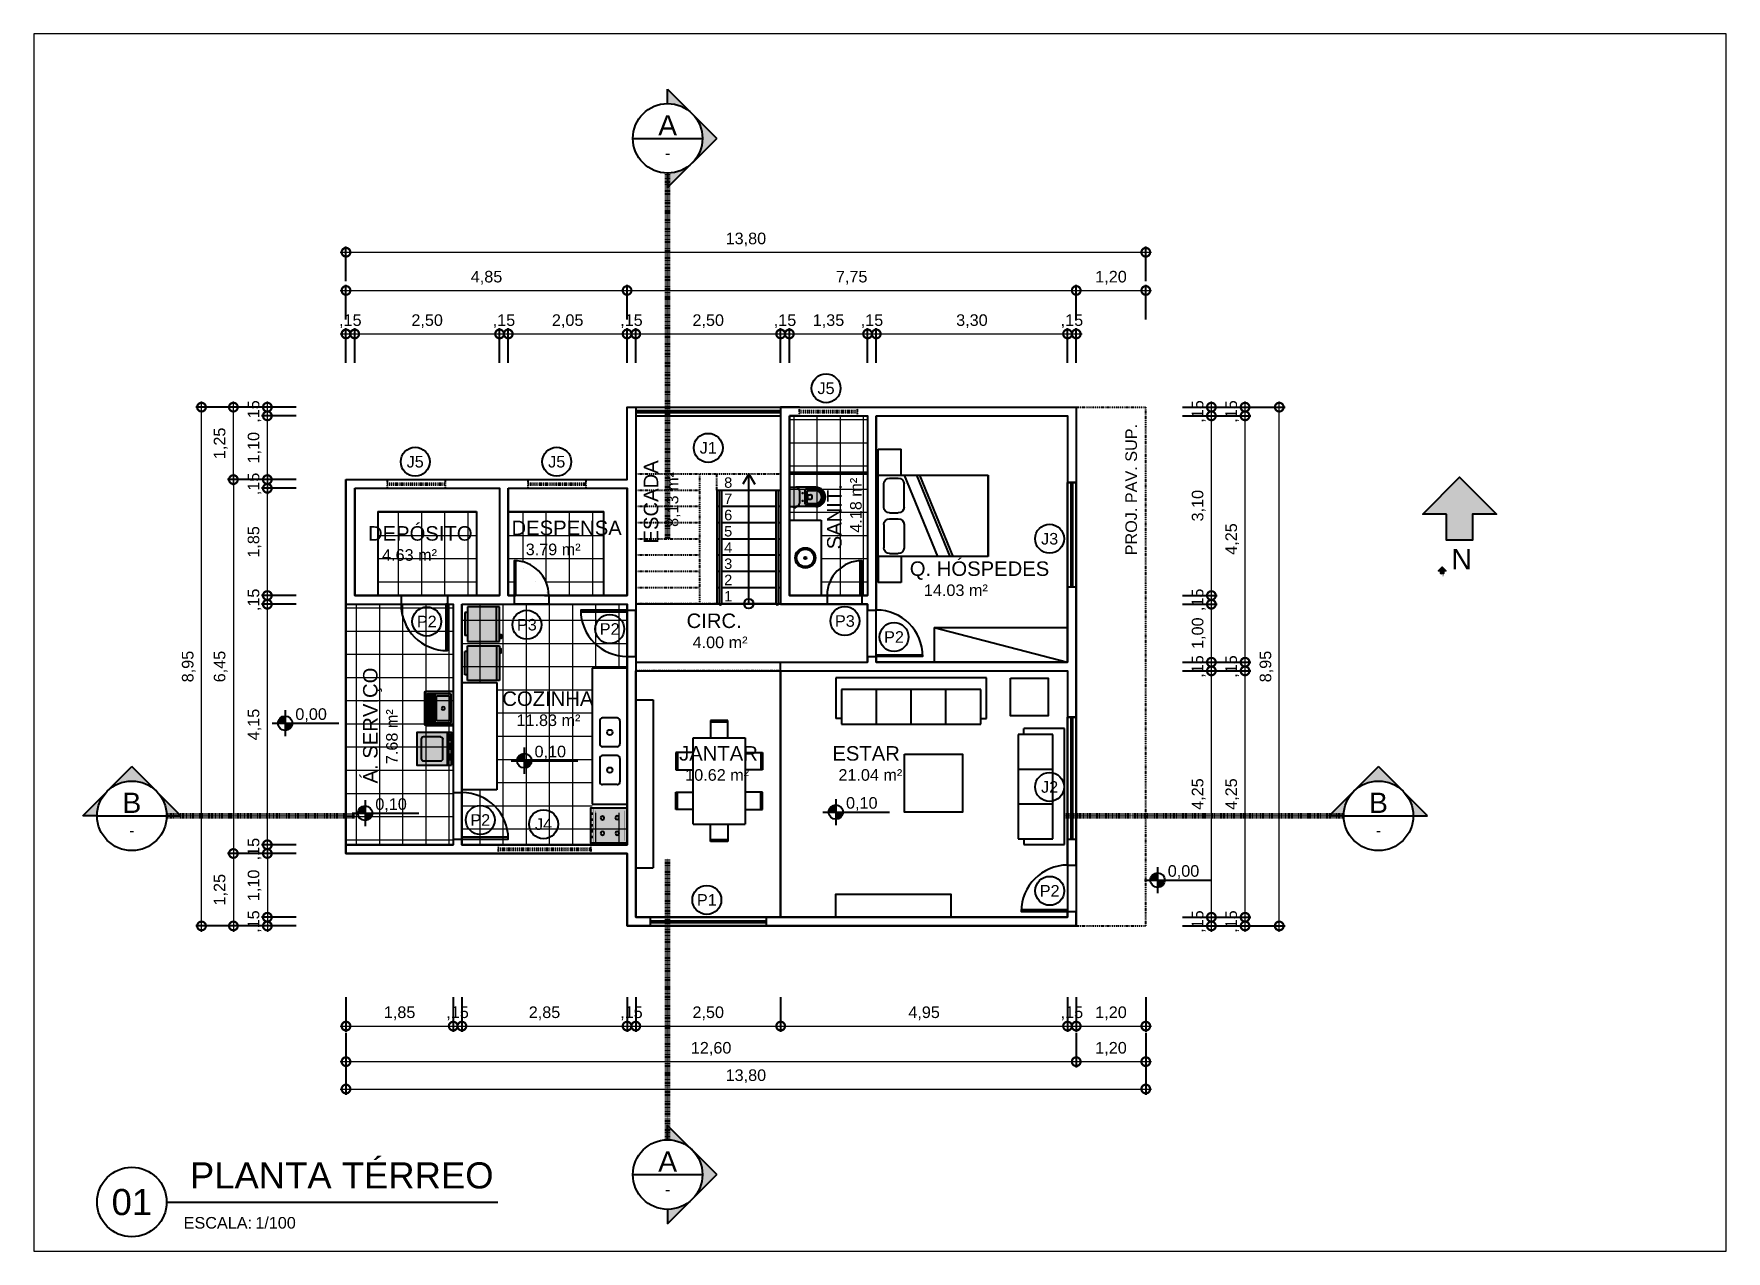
# Paper-space layout 'pav_terreo' of a CAD drawing. Header units: metres, sheet in millimetres. Extents: x -205 to 87, y 297 to 507.
# The model-space entities are those that its viewports show. They can reach past a viewport. Long polylines and large blocks are cut down to what shows.
import ezdxf
from ezdxf.enums import TextEntityAlignment as Align

# ---------------------------------------------------------------- set-up
doc = ezdxf.new("R2010")
doc.units = ezdxf.units.M
doc.header["$LTSCALE"] = 0.25
doc.header["$PDMODE"] = 96
doc.linetypes.add('DASHDOT2', pattern=[12.7, 6.35, -3.175, 0, -3.175])
doc.linetypes.add('DIVIDEX2', pattern=[63.5, 25.4, -12.7, 0, -12.7, 0, -12.7])
for name, color, linetype, true_color, plot in [('0_MRG_AUX', 7, 'Continuous', 0xecbcd1, False), ('ARQ_0', 7, 'Continuous', 0xff7400, False), ('ARQ_0_AREAS', 7, 'Continuous', 0x5a1694, False)]:
    doc.layers.add(name, color=color, linetype=linetype, true_color=true_color, plot=plot)
for name, color, linetype in [('ARQ_ALV CT', 4, 'Continuous'), ('ARQ_ALV VS', 2, 'Continuous'), ('ARQ_ESQ CT', 30, 'Continuous'), ('ARQ_GRADIL', 2, 'Continuous'), ('ARQ_METAL CT', 2, 'Continuous'), ('ARQ_MOB 01', 1, 'Continuous'), ('ARQ_MOB 02', 2, 'Continuous'), ('ARQ_PISO 01', 1, 'Continuous'), ('ARQ_PROJ SUP', 1, 'DASHDOT2'), ('ARQ_SAN 01', 1, 'Continuous'), ('ARQ_SAN 02', 2, 'Continuous'), ('ARQ_SIMB 01', 1, 'Continuous'), ('ARQ_TXT 01', 1, 'Continuous'), ('LOUÇA', 2, 'Continuous'), ('SIMB_01', 1, 'Continuous'), ('SIMB_02', 2, 'Continuous'), ('SIMB_PREENCHIMENTO', 253, 'Continuous'), ('SIMB_TXT', 1, 'Continuous')]:
    doc.layers.add(name, color=color, linetype=linetype)
doc.layers.add('ARQ_CINZA 03', color=252, linetype='Continuous', lineweight=9)
doc.layers.add('SIMB_LCT', color=252, linetype='DIVIDEX2', lineweight=100)
doc.layers.add('ARQ_COTA_AZUL', color=5, linetype='Continuous', lineweight=20, true_color=0x0000ff)
doc.styles.add('Annot_1.8mm', font='arial.ttf', dxfattribs={"height": 1.8})
doc.styles.add('Annot_2.0mm', font='arial.ttf', dxfattribs={"height": 2})
doc.styles.add('Annot_2.5mm', font='arial.ttf', dxfattribs={"height": 2.5})
doc.styles.add('Annot_3.5mm', font='arial.ttf', dxfattribs={"height": 3.5})
doc.styles.add('cota', font='arial.ttf')
doc.styles.add('SIMB', font='arial.ttf')
doc.dimstyles.new('Info 01 - annot', dxfattribs={"dimtxt": 2, "dimasz": 3, "dimexe": 1, "dimexo": 1, "dimgap": 1, "dimtad": 1, "dimzin": 4, "dimtxsty": 'cota', "dimblk": 'DOTSMALL', "dimcen": 2, "dimdle": 1, "dimclrd": 256, "dimclre": 256, "dimclrt": 1, "dimazin": 2, "dimtfac": 0.09, "dimtix": 1, "dimtmove": 2, "dimatfit": 2, "dimfxl": 5, "dimfxlon": 1, "dimtolj": 1, "dimtzin": 4, "dimlwd": -1, "dimarcsym": 1})

# ---------------------------------------------------------------- blocks, each defined once
blk = doc.blocks.new('norte')
at = {"layer": 'SIMB_PREENCHIMENTO'}
blk.add_hatch(color=256, dxfattribs=at).paths.add_polyline_path([(-6.36, -6.36), (-2.25, -6.36), (-2.25, -10.86), (2.25, -10.86), (2.25, -6.36), (6.36, -6.36), (0, 0)])
at = {"layer": 'SIMB_01'}
blk.add_lwpolyline([(-2.25, -6.36), (-6.36, -6.36), (0, 0), (6.36, -6.36), (2.25, -6.36), (2.25, -10.86), (-2.25, -10.86)], close=True, dxfattribs=at)
at = {"layer": 'SIMB_01', "insert": (-1.4, -12.39), "char_height": 3.5, "width": 3.7, "attachment_point": 1, "style": 'Annot_3.5mm'}
blk.add_mtext('N', dxfattribs=at)
blk = doc.blocks.new('nivel_PB_A_D')
at = {"layer": 'SIMB_PREENCHIMENTO', "transparency": 33554587}
h = blk.add_hatch(color=256, dxfattribs=at)
h.dxf.hatch_style = 1
h.paths.add_polyline_path([(0, 1.25, 0.414214), (-1.25, 0), (0, 0)])
h.paths.add_polyline_path([(1.25, 0), (0, 0), (0, -1.25, 0.414214)])
at = {"layer": 'SIMB_01'}
for p, q in [((-2.25, 0), (9.25, 0)), ((0, 2.25), (0, -2.25))]:
    blk.add_line(p, q, dxfattribs=at)
blk.add_circle((0, 0), 1.25, dxfattribs=at)
at = {"layer": 'SIMB_TXT', "style": 'SIMB'}
blk.add_attdef('00,00', (1.76, 0.58), '', height=2, dxfattribs=at)
blk = doc.blocks.new('*U31')
at = {"layer": 'SIMB_PREENCHIMENTO', "transparency": 33554587}
h = blk.add_hatch(color=256, dxfattribs=at)
h.dxf.hatch_style = 1
h.paths.add_polyline_path([(0, 8.48), (-4.15, 4.33, -0.401827), (4.15, 4.33)])
h = blk.add_hatch(color=256, dxfattribs=at)
h.dxf.hatch_style = 1
h.paths.add_polyline_path([(-4.33, 4.15), (-8.48, 0), (-6, 0, -0.193399)])
h = blk.add_hatch(color=256, dxfattribs=at)
h.dxf.hatch_style = 1
h.paths.add_polyline_path([(4.33, 4.15, -0.193399), (6, 0), (8.48, 0)])
at = {"layer": 'SIMB_01'}
for p, q in [((-8.48, 0), (0, 8.48)), ((8.48, 0), (0, 8.48)), ((-6, 0), (-8.48, 0)), ((-6, 0), (6, 0)), ((6, 0), (8.48, 0))]:
    blk.add_line(p, q, dxfattribs=at)
blk.add_circle((0, 0), 6, dxfattribs=at)
at = {"layer": 'SIMB_LCT'}
blk.add_line((6, 0), (38.48, 0), dxfattribs=at)
at = {"layer": 'SIMB_TXT', "style": 'SIMB'}
for tag, height, p in [('000', 3.5, (0, 2.25)), ('999', 2, (0, -2.53))]:
    blk.add_attdef(tag, text='', height=height, dxfattribs=at).set_placement(p, align=Align.MIDDLE_CENTER)
blk = doc.blocks.new('*U30')
at = {"layer": 'SIMB_PREENCHIMENTO', "transparency": 33554587}
h = blk.add_hatch(color=256, dxfattribs=at)
h.dxf.hatch_style = 1
h.paths.add_polyline_path([(0, 8.48), (-4.15, 4.33, -0.401827), (4.15, 4.33)])
h = blk.add_hatch(color=256, dxfattribs=at)
h.dxf.hatch_style = 1
h.paths.add_polyline_path([(-4.33, 4.15), (-8.48, 0), (-6, 0, -0.193399)])
h = blk.add_hatch(color=256, dxfattribs=at)
h.dxf.hatch_style = 1
h.paths.add_polyline_path([(4.33, 4.15, -0.193399), (6, 0), (8.48, 0)])
at = {"layer": 'SIMB_01'}
for p, q in [((-8.48, 0), (0, 8.48)), ((8.48, 0), (0, 8.48)), ((-6, 0), (-8.48, 0)), ((-6, 0), (6, 0)), ((6, 0), (8.48, 0))]:
    blk.add_line(p, q, dxfattribs=at)
blk.add_circle((0, 0), 6, dxfattribs=at)
at = {"layer": 'SIMB_LCT'}
blk.add_line((-6, 0), (-54.25, 0), dxfattribs=at)
at = {"layer": 'SIMB_TXT', "style": 'SIMB'}
for tag, height, p in [('000', 3.5, (0, 2.25)), ('999', 2, (0, -2.53))]:
    blk.add_attdef(tag, text='', height=height, dxfattribs=at).set_placement(p, align=Align.MIDDLE_CENTER)
blk = doc.blocks.new('*U70')
at = {"layer": 'SIMB_PREENCHIMENTO', "transparency": 33554587}
h = blk.add_hatch(color=256, dxfattribs=at)
h.dxf.hatch_style = 1
h.paths.add_polyline_path([(0, 8.48), (-4.15, 4.33, -0.401827), (4.15, 4.33)])
h = blk.add_hatch(color=256, dxfattribs=at)
h.dxf.hatch_style = 1
h.paths.add_polyline_path([(-4.33, 4.15), (-8.48, 0), (-6, 0, -0.193399)])
h = blk.add_hatch(color=256, dxfattribs=at)
h.dxf.hatch_style = 1
h.paths.add_polyline_path([(4.33, 4.15, -0.193399), (6, 0), (8.48, 0)])
at = {"layer": 'SIMB_01'}
for p, q in [((-8.48, 0), (0, 8.48)), ((8.48, 0), (0, 8.48)), ((0, -6), (0, 6)), ((-6, 0), (-8.48, 0)), ((6, 0), (8.48, 0))]:
    blk.add_line(p, q, dxfattribs=at)
blk.add_circle((0, 0), 6, dxfattribs=at)
at = {"layer": 'SIMB_LCT'}
blk.add_line((6, 0), (69.06, 0), dxfattribs=at)
at = {"layer": 'SIMB_TXT', "style": 'SIMB'}
for tag, height, p in [('000', 3.5, (-2.25, 0)), ('999', 2, (2.53, 0))]:
    blk.add_attdef(tag, text='', height=height, rotation=90, dxfattribs=at).set_placement(p, align=Align.MIDDLE_CENTER)
blk = doc.blocks.new('*U71')
at = {"layer": 'SIMB_PREENCHIMENTO', "transparency": 33554587}
h = blk.add_hatch(color=256, dxfattribs=at)
h.dxf.hatch_style = 1
h.paths.add_polyline_path([(0, 8.48), (-4.15, 4.33, -0.401827), (4.15, 4.33)])
h = blk.add_hatch(color=256, dxfattribs=at)
h.dxf.hatch_style = 1
h.paths.add_polyline_path([(-4.33, 4.15), (-8.48, 0), (-6, 0, -0.193399)])
h = blk.add_hatch(color=256, dxfattribs=at)
h.dxf.hatch_style = 1
h.paths.add_polyline_path([(4.33, 4.15, -0.193399), (6, 0), (8.48, 0)])
at = {"layer": 'SIMB_01'}
for p, q in [((-8.48, 0), (0, 8.48)), ((8.48, 0), (0, 8.48)), ((0, -6), (0, 6)), ((-6, 0), (-8.48, 0)), ((6, 0), (8.48, 0))]:
    blk.add_line(p, q, dxfattribs=at)
blk.add_circle((0, 0), 6, dxfattribs=at)
at = {"layer": 'SIMB_LCT'}
blk.add_line((-6, 0), (-54.48, 0), dxfattribs=at)
at = {"layer": 'SIMB_TXT', "style": 'SIMB'}
for tag, height, p in [('000', 3.5, (-2.25, 0)), ('999', 2, (2.53, 0))]:
    blk.add_attdef(tag, text='', height=height, rotation=90, dxfattribs=at).set_placement(p, align=Align.MIDDLE_CENTER)
blk = doc.blocks.new('_DotSmall')
at = {"color": 0, "linetype": 'ByBlock', "const_width": 0.5}
blk.add_lwpolyline([(-0.0625, 0, 1), (0.0625, 0, 1)], format="xyb", close=True, dxfattribs=at)
blk = doc.blocks.new('*D117')
at = {"layer": 'ARQ_COTA_AZUL', "lineweight": -2, "transparency": 16777216}
for p, q in [((-5.707, 7.7), (-6.307, 7.7)), ((-5.707, 7.55), (-6.307, 7.55))]:
    blk.add_line(p, q, dxfattribs=at)
at = {"layer": 'ARQ_COTA_AZUL', "transparency": 16777216}
blk.add_line((-6.207, 7.8), (-6.207, 7.45), dxfattribs=at)
at = {"layer": 'Defpoints', "color": 0, "transparency": 16777216}
for p in [(-4.85, 7.7), (-6.207, 7.55), (-4.7, 7.55)]:
    blk.add_point(p, dxfattribs=at)
at = {"layer": 'ARQ_COTA_AZUL', "transparency": 16777216, "xscale": 0.3, "yscale": 0.3, "zscale": 0.3}
for p, rotation in [((-6.207, 7.7), 270), ((-6.207, 7.55), 90)]:
    blk.add_blockref('_DotSmall', p, dxfattribs=dict(at, rotation=rotation))
at = {"layer": 'ARQ_COTA_AZUL', "color": 1, "transparency": 16777216, "insert": (-6.427, 7.625), "char_height": 0.2, "attachment_point": 5, "rotation": 90, "style": 'cota'}
blk.add_mtext('\\A1;,15', dxfattribs=at)
blk = doc.blocks.new('VASO_BELL')
at = {"true_color": 0xffffff}
h = blk.add_hatch(color=7, dxfattribs=at)
h.dxf.hatch_style = 1
edge = h.paths.add_edge_path()
edge.add_line((0, 0), (0.37, 0))
edge.add_line((0.37, 0), (0.37, -0.126))
edge.add_line((0.37, -0.126), (0.37, -0.505))
edge.add_arc((0.185, -0.505), 0.185, 180, 360, ccw=False)
edge.add_line((0, -0.505), (0, -0.126))
edge.add_line((0, -0.126), (0, 0))
h = blk.add_hatch(color=7, dxfattribs=at)
h.dxf.hatch_style = 1
h.paths.add_polyline_path([(-0.007, -0.086), (-0.022, -0.086), (-0.022, -0.121), (-0.007, -0.121)])
h = blk.add_hatch(color=7, dxfattribs=at)
h.dxf.hatch_style = 1
h.paths.add_polyline_path([(0, -0.089), (-0.007, -0.089), (-0.007, -0.117), (0, -0.117)])
at = {"layer": 'ARQ_SAN 01'}
for p, q in [((0.056, -0.361), (0.056, -0.505)), ((0.062, -0.361), (0.062, -0.505)), ((0.082, -0.336), (0.288, -0.336)), ((0.082, -0.342), (0.288, -0.342)), ((0.141, -0.353), (0.141, -0.406)), ((0.229, -0.353), (0.229, -0.406)), ((0.308, -0.361), (0.308, -0.505)), ((0.314, -0.361), (0.314, -0.505))]:
    blk.add_line(p, q, dxfattribs=at)
for centre in [(0.11, -0.255), (0.26, -0.255)]:
    blk.add_circle(centre, 0.0075, dxfattribs=at)
for centre, radius, start, end in [((0.185, -0.505), 0.129, 179.7773, 0.2227), ((0.082, -0.361), 0.025, 90, 180), ((0.082, -0.361), 0.019, 90, 180), ((0.185, -0.499), 0.123, 182.6006, 357.3994), ((0.191, -0.592), 0.244, 91.4264, 101.8331), ((0.168, -0.406), 0.027, 180, 229.1678), ((0.185, -0.386), 0.053, 229.1678, 310.8322), ((0.179, -0.592), 0.244, 78.1669, 88.5736), ((0.202, -0.406), 0.027, 310.8322, 0), ((0.288, -0.361), 0.025, 0, 90), ((0.288, -0.361), 0.019, 0, 90)]:
    blk.add_arc(centre, radius, start, end, dxfattribs=at)
at = {"layer": 'ARQ_SAN 02'}
for p, q in [((0, 0), (0, -0.126)), ((0, 0), (0.37, 0)), ((0.37, 0), (0.37, -0.126)), ((-0.022, -0.086), (-0.007, -0.086)), ((-0.022, -0.121), (-0.022, -0.086)), ((-0.022, -0.121), (-0.007, -0.121)), ((-0.007, -0.121), (-0.007, -0.086)), ((0, -0.089), (-0.007, -0.089)), ((0, -0.117), (-0.007, -0.117)), ((0, -0.505), (0, -0.126)), ((0.051, -0.306), (0.319, -0.306)), ((0.301, -0.195), (0.069, -0.195)), ((0.37, -0.505), (0.37, -0.126)), ((0.026, -0.331), (0.026, -0.505)), ((0.344, -0.331), (0.344, -0.505))]:
    blk.add_line(p, q, dxfattribs=at)
for centre, radius, start, end in [((0.069, -0.126), 0.069, 180, 270), ((0.051, -0.331), 0.025, 90, 180), ((0.301, -0.126), 0.069, 270, 0), ((0.319, -0.331), 0.025, 0, 90), ((0.185, -0.505), 0.185, 180, 0), ((0.185, -0.505), 0.159, 180, 0)]:
    blk.add_arc(centre, radius, start, end, dxfattribs=at)
blk = doc.blocks.new('*D118')
at = {"layer": 'ARQ_COTA_AZUL', "lineweight": -2, "transparency": 16777216}
for p, q in [((-5.707, 1.25), (-6.307, 1.25)), ((-5.707, 0.15), (-6.307, 0.15))]:
    blk.add_line(p, q, dxfattribs=at)
at = {"layer": 'ARQ_COTA_AZUL', "transparency": 16777216}
blk.add_line((-6.207, 1.35), (-6.207, 0.05), dxfattribs=at)
at = {"layer": 'Defpoints', "color": 0, "transparency": 16777216}
for p in [(-4.85, 1.25), (-6.207, 0.15), (0.15, 0.15)]:
    blk.add_point(p, dxfattribs=at)
at = {"layer": 'ARQ_COTA_AZUL', "transparency": 16777216, "xscale": 0.3, "yscale": 0.3, "zscale": 0.3}
for p, rotation in [((-6.207, 1.25), 90), ((-6.207, 0.15), 270)]:
    blk.add_blockref('_DotSmall', p, dxfattribs=dict(at, rotation=rotation))
at = {"layer": 'ARQ_COTA_AZUL', "color": 1, "transparency": 16777216, "insert": (-6.427, 0.7), "char_height": 0.2, "attachment_point": 5, "rotation": 90, "style": 'cota'}
blk.add_mtext('\\A1;1,10', dxfattribs=at)
blk = doc.blocks.new('*D119')
at = {"layer": 'ARQ_COTA_AZUL', "lineweight": -2, "transparency": 16777216}
for p, q in [((-6.293, 7.7), (-6.893, 7.7)), ((-6.293, 1.25), (-6.893, 1.25))]:
    blk.add_line(p, q, dxfattribs=at)
at = {"layer": 'ARQ_COTA_AZUL', "transparency": 16777216}
blk.add_line((-6.793, 7.8), (-6.793, 1.15), dxfattribs=at)
at = {"layer": 'Defpoints', "color": 0, "transparency": 16777216}
for p in [(-4.85, 7.7), (-6.793, 1.25), (0, 1.25)]:
    blk.add_point(p, dxfattribs=at)
at = {"layer": 'ARQ_COTA_AZUL', "transparency": 16777216, "xscale": 0.3, "yscale": 0.3, "zscale": 0.3}
for p, rotation in [((-6.793, 7.7), 90), ((-6.793, 1.25), 270)]:
    blk.add_blockref('_DotSmall', p, dxfattribs=dict(at, rotation=rotation))
at = {"layer": 'ARQ_COTA_AZUL', "color": 1, "transparency": 16777216, "insert": (-7.013, 4.475), "char_height": 0.2, "attachment_point": 5, "rotation": 90, "style": 'cota'}
blk.add_mtext('\\A1;6,45', dxfattribs=at)
blk = doc.blocks.new('*U19')
at = {"layer": 'SIMB_02'}
blk.add_line((6, 0), (63.13, 0), dxfattribs=at)
blk.add_circle((0, 0), 6, dxfattribs=at)
at = {"layer": 'SIMB_TXT', "style": 'SIMB'}
blk.add_text('ESCALA:', height=2, dxfattribs=at).set_placement((8.94, -4.58))
blk.add_attdef('TITULO_DO_DESENHO', text='', height=4.5, dxfattribs=at).set_placement((10.02, 1), align=Align.BOTTOM_LEFT)
blk.add_attdef('NUM', text='', height=4.5, dxfattribs=at).set_placement((0, 0), align=Align.MIDDLE_CENTER)
blk.add_attdef('ESCALA', (21.3, -4.58), '', height=2, dxfattribs=at)
blk = doc.blocks.new('GEL60')
at = {"true_color": 0xffffff}
h = blk.add_hatch(color=7, dxfattribs=at)
h.dxf.hatch_style = 1
h.paths.add_polyline_path([(0.6, 0.55), (0.55, 0.55), (0.55, 0.58), (0.48, 0.58), (0.48, 0.55), (0, 0.55), (0, 0), (0.1, 0), (0.1, -0.05), (0.5, -0.05), (0.5, 0), (0.6, 0)])
at = {"layer": 'ARQ_MOB 02'}
for p, q in [((0, 0.55), (0, 0)), ((0.6, 0.55), (0, 0.55)), ((0.6, 0.5), (0, 0.5)), ((0.6, 0), (0.6, 0.55)), ((0, 0), (0.6, 0)), ((0.1, 0), (0.1, -0.05)), ((0.5, 0), (0.5, -0.05)), ((0.1, -0.05), (0.5, -0.05))]:
    blk.add_line(p, q, dxfattribs=at)
blk.add_lwpolyline([(0.55, 0.55), (0.48, 0.55), (0.48, 0.58), (0.55, 0.58)], close=True, dxfattribs=at)
blk = doc.blocks.new('DUASX60')
blk.add_blockref('GEL60', (0.059, 0.071))
at = {"xscale": -1}
blk.add_blockref('GEL60', (1.335, 0.071), dxfattribs=at)
blk = doc.blocks.new('M6')
for p, q in [((-1.2375, 0), (-1.2375, 0.3)), ((-1.2375, 0.3), (-0.9375, 0.3)), ((-0.9375, 0.3), (-0.9375, 0)), ((-0.55, 0.3), (-0.55, 0)), ((-0.25, 0.3), (-0.55, 0.3)), ((-0.25, 0), (-0.25, 0.3)), ((0, 0), (-1.4875, 0)), ((-1.4875, -0.9), (-1.4875, 0)), ((-1.2375, 0.27), (-0.9375, 0.27)), ((-0.25, 0.27), (-0.55, 0.27)), ((0, -0.9), (0, 0)), ((-1.4875, -0.3), (-1.7875, -0.3)), ((-1.7875, -0.3), (-1.7875, -0.6)), ((-1.7575, -0.3), (-1.7575, -0.6)), ((0, -0.3), (0.3, -0.3)), ((0.27, -0.3), (0.27, -0.6)), ((0.3, -0.3), (0.3, -0.6)), ((-1.7875, -0.6), (-1.4875, -0.6)), ((0.3, -0.6), (0, -0.6)), ((-1.4875, -0.9), (0, -0.9)), ((-1.2375, -0.9), (-1.2375, -1.2)), ((-0.9375, -1.2), (-0.9375, -0.9)), ((-0.55, -1.2), (-0.55, -0.9)), ((-0.25, -0.9), (-0.25, -1.2)), ((-1.2375, -1.17), (-0.9375, -1.17)), ((-1.2375, -1.2), (-0.9375, -1.2)), ((-0.25, -1.17), (-0.55, -1.17)), ((-0.25, -1.2), (-0.55, -1.2))]:
    blk.add_line(p, q)
blk = doc.blocks.new('PIA')
at = {"layer": 'ARQ_MOB 01'}
for p, q in [((-0.35, 0.2), (-0.35, -0.2)), ((-0.05, 0.25), (-0.3, 0.25)), ((0, 0.2), (0, -0.2)), ((-0.05, -0.25), (-0.3, -0.25))]:
    blk.add_line(p, q, dxfattribs=at)
blk.add_circle((-0.175, 0), 0.0461, dxfattribs=at)
for centre, start, end in [((-0.3, 0.2), 90, 180), ((-0.05, 0.2), 0, 90), ((-0.3, -0.2), 180, 270), ((-0.05, -0.2), 270, 0)]:
    blk.add_arc(centre, 0.05, start, end, dxfattribs=at)
blk = doc.blocks.new('fogão_01')
at = {"true_color": 0xffffff}
h = blk.add_hatch(color=7, dxfattribs=at)
h.dxf.hatch_style = 1
h.paths.add_polyline_path([(0, -0.3), (-0.632, -0.3), (-0.632, 0.3), (0, 0.3)])
blk.add_lwpolyline([(0, -0.3), (-0.632, -0.3), (-0.632, 0.3), (0, 0.3)], close=True)
for points, const_width in [([(-0.585, -0.3), (-0.585, 0.3)], 0.005), ([(-0.585, 0.218), (-0.615, 0.218), (-0.615, 0.176), (-0.585, 0.176)], 0.005), ([(-0.585, 0.118), (-0.615, 0.118), (-0.615, 0.076), (-0.585, 0.076)], 0.005), ([(-0.585, 0.018), (-0.615, 0.018), (-0.615, -0.024), (-0.585, -0.024)], 0.005), ([(-0.542, 0.261), (-0.041, 0.261), (-0.041, -0.257), (-0.54, -0.257), (-0.54, 0.261)], 0.0045), ([(-0.54, 0.002), (-0.044, 0.002)], 0.0045), ([(-0.439, 0.146), (-0.453, 0.161)], 0.0045), ([(-0.438, 0.12), (-0.453, 0.105)], 0.0045), ([(-0.412, 0.147), (-0.397, 0.161)], 0.0045), ([(-0.412, 0.12), (-0.397, 0.105)], 0.0045), ([(-0.3, 0.261), (-0.3, -0.257)], 0.0045), ([(-0.183, 0.146), (-0.197, 0.161)], 0.0045), ([(-0.182, 0.12), (-0.197, 0.105)], 0.0045), ([(-0.156, 0.147), (-0.141, 0.161)], 0.0045), ([(-0.155, 0.12), (-0.141, 0.105)], 0.0045), ([(-0.585, -0.082), (-0.615, -0.082), (-0.615, -0.124), (-0.585, -0.124)], 0.005), ([(-0.585, -0.182), (-0.615, -0.182), (-0.615, -0.224), (-0.585, -0.224)], 0.005), ([(-0.439, -0.118), (-0.453, -0.104)], 0.0045), ([(-0.438, -0.145), (-0.453, -0.16)], 0.0045), ([(-0.412, -0.118), (-0.397, -0.103)], 0.0045), ([(-0.412, -0.145), (-0.397, -0.159)], 0.0045), ([(-0.185, -0.121), (-0.2, -0.106)], 0.0045), ([(-0.185, -0.148), (-0.199, -0.162)], 0.0045), ([(-0.158, -0.121), (-0.144, -0.106)], 0.0045), ([(-0.158, -0.147), (-0.144, -0.162)], 0.0045)]:
    blk.add_lwpolyline(points, dxfattribs=dict(const_width=const_width))
for points in [[(-0.603, 0.215), (-0.603, 0.176)], [(-0.603, 0.115), (-0.603, 0.076)], [(-0.603, 0.015), (-0.603, -0.024)], [(-0.603, -0.085), (-0.603, -0.124)], [(-0.603, -0.185), (-0.603, -0.224)]]:
    blk.add_lwpolyline(points)
for centre in [(-0.425, 0.133), (-0.169, 0.133), (-0.425, -0.131), (-0.172, -0.134)]:
    blk.add_circle(centre, 0.0314)
blk = doc.blocks.new('S3')
at = {"ltscale": 0.1}
for p, q in [((0, 0), (-2, 0)), ((0, -0.7), (0, 0)), ((-2, 0), (-2, -0.7)), ((-0.1, -0.2), (-1.9, -0.2)), ((-1.9, -0.2), (-1.9, -0.8)), ((-1.3, -0.8), (-1.3, -0.2)), ((-0.7, -0.8), (-0.7, -0.2)), ((-0.1, -0.8), (-0.1, -0.2)), ((-1.9, -0.7), (-2, -0.7)), ((-1.9, -0.8), (-0.1, -0.8)), ((-0.1, -0.7), (0, -0.7))]:
    blk.add_line(p, q, dxfattribs=at)
blk = doc.blocks.new('S4')
at = {"ltscale": 0.1}
for p, q in [((0, 0), (-2.6, 0)), ((0, -0.7), (0, 0)), ((-2.6, 0), (-2.6, -0.7)), ((-0.1, -0.2), (-2.5, -0.2)), ((-2.5, -0.2), (-2.5, -0.8)), ((-1.9, -0.8), (-1.9, -0.2)), ((-1.3, -0.8), (-1.3, -0.2)), ((-0.7, -0.8), (-0.7, -0.2)), ((-0.1, -0.8), (-0.1, -0.2)), ((-2.5, -0.7), (-2.6, -0.7)), ((-2.5, -0.8), (-0.1, -0.8)), ((-0.1, -0.7), (0, -0.7))]:
    blk.add_line(p, q, dxfattribs=at)
blk = doc.blocks.new('maq. lavar_02')
at = {"true_color": 0xffffff}
h = blk.add_hatch(color=7, dxfattribs=at)
h.dxf.hatch_style = 1
h.paths.add_polyline_path([(0.75, 0), (0, 0), (0, 0.8), (0.75, 0.8)])
for points in [[(0.75, 0), (0, 0), (0, 0.8), (0.75, 0.8), (0.75, 0)], [(0, 0.1), (0.75, 0.1)]]:
    blk.add_lwpolyline(points)
blk.add_lwpolyline([(0.1, 0.245), (0.1, 0.65, -0.414214), (0.15, 0.7), (0.6, 0.7, -0.414214), (0.65, 0.65), (0.65, 0.25, -0.414214), (0.6, 0.2), (0.147, 0.2)], format="xyb")
for points in [[(0.052, 0.02), (0.052, 0.078), (0.167, 0.078), (0.167, 0.02)], [(0.26, 0.02), (0.26, 0.078), (0.376, 0.078), (0.376, 0.02)], [(0.5, 0.02), (0.5, 0.078), (0.615, 0.078), (0.615, 0.02)]]:
    blk.add_lwpolyline(points, close=True)
blk.add_arc((0.15, 0.25), 0.05, 173.8325, 273.1265)
blk = doc.blocks.new('tanque_05')
at = {"true_color": 0xffffff}
h = blk.add_hatch(color=7, dxfattribs=at)
h.dxf.hatch_style = 1
edge = h.paths.add_edge_path()
edge.add_line((-0.269, -0.492), (0.269, -0.492))
edge.add_arc((0.269, -0.461), 0.0304, 270, 360)
edge.add_line((0.299, -0.461), (0.299, -0.01))
edge.add_arc((0.289, -0.01), 0.0101, 0, 90)
edge.add_line((0.289, 0), (-0.289, 0))
edge.add_arc((-0.289, -0.01), 0.0101, 90, 180)
edge.add_line((-0.299, -0.01), (-0.299, -0.461))
edge.add_arc((-0.269, -0.461), 0.0304, 180, 270)
for p, q in [((-0.258, -0.325), (0.258, -0.325)), ((0.258, -0.331), (-0.258, -0.331)), ((-0.258, -0.345), (0.258, -0.345)), ((0.258, -0.351), (-0.258, -0.351)), ((-0.258, -0.365), (0.258, -0.365)), ((0.258, -0.372), (-0.258, -0.372)), ((-0.258, -0.386), (0.258, -0.386)), ((0.258, -0.392), (-0.258, -0.392)), ((-0.258, -0.406), (0.258, -0.406)), ((0.258, -0.412), (-0.258, -0.412)), ((-0.258, -0.426), (0.258, -0.426)), ((-0.251, -0.447), (0.251, -0.447))]:
    blk.add_line(p, q)
for points in [[(-0.269, -0.492), (0.269, -0.492, 0.414214), (0.299, -0.461), (0.299, -0.01, 0.414214), (0.289, 0), (-0.289, 0, 0.414214), (-0.299, -0.01), (-0.299, -0.461, 0.414214)], [(-0.198, -0.289), (0.198, -0.289, 0.414214), (0.218, -0.269), (0.218, -0.086, 0.414214), (0.198, -0.066), (-0.198, -0.066, 0.414214), (-0.218, -0.086), (-0.218, -0.269, 0.414214)]]:
    blk.add_lwpolyline(points, format="xyb", close=True)
for points in [[(0.258, -0.281), (0.258, -0.061, 0.414214), (0.238, -0.041), (-0.238, -0.041, 0.414214), (-0.258, -0.061), (-0.258, -0.281)], [(-0.258, -0.282), (-0.258, -0.301, 0.414214), (-0.248, -0.311), (-0.236, -0.311), (0.234, -0.311), (0.248, -0.311, 0.414214), (0.258, -0.301), (0.258, -0.282)], [(-0.258, -0.309), (-0.258, -0.431, 0.414214), (-0.238, -0.451), (0.238, -0.451, 0.414214), (0.258, -0.431), (0.258, -0.309, 0.414214)]]:
    blk.add_lwpolyline(points, format="xyb")
blk.add_lwpolyline([(0.258, -0.432), (-0.258, -0.432)])
blk.add_circle((0, -0.172), 0.0284)
blk = doc.blocks.new('*D120')
at = {"layer": 'ARQ_COTA_AZUL', "lineweight": -2, "transparency": 16777216}
for p, q in [((-5.707, 5.55), (-6.307, 5.55)), ((-5.707, 1.4), (-6.307, 1.4))]:
    blk.add_line(p, q, dxfattribs=at)
at = {"layer": 'ARQ_COTA_AZUL', "transparency": 16777216}
blk.add_line((-6.207, 1.3), (-6.207, 5.65), dxfattribs=at)
at = {"layer": 'Defpoints', "color": 0, "transparency": 16777216}
for p in [(-6.207, 5.55), (-4.85, 5.55), (-4.85, 1.4)]:
    blk.add_point(p, dxfattribs=at)
at = {"layer": 'ARQ_COTA_AZUL', "transparency": 16777216, "xscale": 0.3, "yscale": 0.3, "zscale": 0.3}
for p, rotation in [((-6.207, 5.55), 89.99999999999999), ((-6.207, 1.4), 270)]:
    blk.add_blockref('_DotSmall', p, dxfattribs=dict(at, rotation=rotation))
at = {"layer": 'ARQ_COTA_AZUL', "color": 1, "transparency": 16777216, "insert": (-6.427, 3.475), "char_height": 0.2, "attachment_point": 5, "rotation": 90, "style": 'cota'}
blk.add_mtext('\\A1;4,15', dxfattribs=at)
blk = doc.blocks.new('*D123')
at = {"layer": 'ARQ_COTA_AZUL', "lineweight": -2, "transparency": 16777216}
for p, q in [((-5.707, 5.7), (-6.307, 5.7)), ((-5.707, 5.55), (-6.307, 5.55))]:
    blk.add_line(p, q, dxfattribs=at)
at = {"layer": 'ARQ_COTA_AZUL', "transparency": 16777216}
blk.add_line((-6.207, 5.45), (-6.207, 5.8), dxfattribs=at)
at = {"layer": 'Defpoints', "color": 0, "transparency": 16777216}
for p in [(-6.207, 5.7), (-4.85, 5.55), (-4.7, 5.7)]:
    blk.add_point(p, dxfattribs=at)
at = {"layer": 'ARQ_COTA_AZUL', "transparency": 16777216, "xscale": 0.3, "yscale": 0.3, "zscale": 0.3}
for p, rotation in [((-6.207, 5.7), 270), ((-6.207, 5.55), 90)]:
    blk.add_blockref('_DotSmall', p, dxfattribs=dict(at, rotation=rotation))
at = {"layer": 'ARQ_COTA_AZUL', "color": 1, "transparency": 16777216, "insert": (-6.427, 5.625), "char_height": 0.2, "attachment_point": 5, "rotation": 90, "style": 'cota'}
blk.add_mtext('\\A1;,15', dxfattribs=at)
blk = doc.blocks.new('*D122')
at = {"layer": 'ARQ_COTA_AZUL', "lineweight": -2, "transparency": 16777216}
for p, q in [((-4.85, -1.228), (-4.85, -1.828)), ((-3, -1.228), (-3, -1.828))]:
    blk.add_line(p, q, dxfattribs=at)
at = {"layer": 'ARQ_COTA_AZUL', "transparency": 16777216}
blk.add_line((-4.95, -1.728), (-2.9, -1.728), dxfattribs=at)
at = {"layer": 'Defpoints', "color": 0, "transparency": 16777216}
for p in [(-4.85, 1.25), (-3, 1.4), (-3, -1.728)]:
    blk.add_point(p, dxfattribs=at)
at = {"layer": 'ARQ_COTA_AZUL', "transparency": 16777216, "xscale": 0.3, "yscale": 0.3, "zscale": 0.3, "rotation": 180}
blk.add_blockref('_DotSmall', (-4.85, -1.728), dxfattribs=at)
at = {"layer": 'ARQ_COTA_AZUL', "transparency": 16777216, "xscale": 0.3, "yscale": 0.3, "zscale": 0.3}
blk.add_blockref('_DotSmall', (-3, -1.728), dxfattribs=at)
at = {"layer": 'ARQ_COTA_AZUL', "color": 1, "transparency": 16777216, "insert": (-3.925, -1.507), "char_height": 0.2, "attachment_point": 5, "style": 'cota'}
blk.add_mtext('\\A1;1,85', dxfattribs=at)
blk = doc.blocks.new('*D121')
at = {"layer": 'ARQ_COTA_AZUL', "lineweight": -2, "transparency": 16777216}
for p, q in [((-3, -1.228), (-3, -1.828)), ((-2.85, -1.228), (-2.85, -1.828))]:
    blk.add_line(p, q, dxfattribs=at)
at = {"layer": 'ARQ_COTA_AZUL', "transparency": 16777216}
blk.add_line((-3.1, -1.728), (-2.75, -1.728), dxfattribs=at)
at = {"layer": 'Defpoints', "color": 0, "transparency": 16777216}
for p in [(-3, 1.4), (-2.85, 1.4), (-2.85, -1.728)]:
    blk.add_point(p, dxfattribs=at)
at = {"layer": 'ARQ_COTA_AZUL', "transparency": 16777216, "xscale": 0.3, "yscale": 0.3, "zscale": 0.3}
blk.add_blockref('_DotSmall', (-3, -1.728), dxfattribs=at)
at = {"layer": 'ARQ_COTA_AZUL', "transparency": 16777216, "xscale": 0.3, "yscale": 0.3, "zscale": 0.3, "rotation": 180}
blk.add_blockref('_DotSmall', (-2.85, -1.728), dxfattribs=at)
at = {"layer": 'ARQ_COTA_AZUL', "color": 1, "transparency": 16777216, "insert": (-2.925, -1.507), "char_height": 0.2, "attachment_point": 5, "style": 'cota'}
blk.add_mtext('\\A1;,15', dxfattribs=at)
blk = doc.blocks.new('*D116')
at = {"layer": 'ARQ_COTA_AZUL', "lineweight": -2, "transparency": 16777216}
for p, q in [((-2.85, -1.228), (-2.85, -1.828)), ((0, -1.228), (0, -1.828))]:
    blk.add_line(p, q, dxfattribs=at)
at = {"layer": 'ARQ_COTA_AZUL', "transparency": 16777216}
blk.add_line((-2.95, -1.728), (0.1, -1.728), dxfattribs=at)
at = {"layer": 'Defpoints', "color": 0, "transparency": 16777216}
for p in [(-2.85, 1.4), (0, 1.4), (0, -1.728)]:
    blk.add_point(p, dxfattribs=at)
at = {"layer": 'ARQ_COTA_AZUL', "transparency": 16777216, "xscale": 0.3, "yscale": 0.3, "zscale": 0.3, "rotation": 180}
blk.add_blockref('_DotSmall', (-2.85, -1.728), dxfattribs=at)
at = {"layer": 'ARQ_COTA_AZUL', "transparency": 16777216, "xscale": 0.3, "yscale": 0.3, "zscale": 0.3}
blk.add_blockref('_DotSmall', (0, -1.728), dxfattribs=at)
at = {"layer": 'ARQ_COTA_AZUL', "color": 1, "transparency": 16777216, "insert": (-1.425, -1.507), "char_height": 0.2, "attachment_point": 5, "style": 'cota'}
blk.add_mtext('\\A1;2,85', dxfattribs=at)
blk = doc.blocks.new('*D78')
at = {"layer": 'ARQ_COTA_AZUL', "lineweight": -2, "transparency": 16777216}
for p, q in [((0, -1.228), (0, -1.828)), ((0.15, -1.228), (0.15, -1.828))]:
    blk.add_line(p, q, dxfattribs=at)
at = {"layer": 'ARQ_COTA_AZUL', "transparency": 16777216}
blk.add_line((-0.1, -1.728), (0.25, -1.728), dxfattribs=at)
at = {"layer": 'Defpoints', "color": 0, "transparency": 16777216}
for p in [(0, 1.4), (0.15, 0.15), (0.15, -1.728)]:
    blk.add_point(p, dxfattribs=at)
at = {"layer": 'ARQ_COTA_AZUL', "transparency": 16777216, "xscale": 0.3, "yscale": 0.3, "zscale": 0.3}
blk.add_blockref('_DotSmall', (0, -1.728), dxfattribs=at)
at = {"layer": 'ARQ_COTA_AZUL', "transparency": 16777216, "xscale": 0.3, "yscale": 0.3, "zscale": 0.3, "rotation": 180}
blk.add_blockref('_DotSmall', (0.15, -1.728), dxfattribs=at)
at = {"layer": 'ARQ_COTA_AZUL', "color": 1, "transparency": 16777216, "insert": (0.075, -1.507), "char_height": 0.2, "attachment_point": 5, "style": 'cota'}
blk.add_mtext('\\A1;,15', dxfattribs=at)
blk = doc.blocks.new('*D79')
at = {"layer": 'ARQ_COTA_AZUL', "lineweight": -2, "transparency": 16777216}
for p, q in [((0.15, -1.228), (0.15, -1.828)), ((2.65, -1.228), (2.65, -1.828))]:
    blk.add_line(p, q, dxfattribs=at)
at = {"layer": 'ARQ_COTA_AZUL', "transparency": 16777216}
blk.add_line((0.05, -1.728), (2.75, -1.728), dxfattribs=at)
at = {"layer": 'Defpoints', "color": 0, "transparency": 16777216}
for p in [(0.15, 0.15), (2.65, 0.15), (2.65, -1.728)]:
    blk.add_point(p, dxfattribs=at)
at = {"layer": 'ARQ_COTA_AZUL', "transparency": 16777216, "xscale": 0.3, "yscale": 0.3, "zscale": 0.3, "rotation": 180}
blk.add_blockref('_DotSmall', (0.15, -1.728), dxfattribs=at)
at = {"layer": 'ARQ_COTA_AZUL', "transparency": 16777216, "xscale": 0.3, "yscale": 0.3, "zscale": 0.3}
blk.add_blockref('_DotSmall', (2.65, -1.728), dxfattribs=at)
at = {"layer": 'ARQ_COTA_AZUL', "color": 1, "transparency": 16777216, "insert": (1.4, -1.507), "char_height": 0.2, "attachment_point": 5, "style": 'cota'}
blk.add_mtext('\\A1;2,50', dxfattribs=at)
blk = doc.blocks.new('*D76')
at = {"layer": 'ARQ_COTA_AZUL', "lineweight": -2, "transparency": 16777216}
for p, q in [((2.65, -1.228), (2.65, -1.828)), ((7.6, -1.228), (7.6, -1.828))]:
    blk.add_line(p, q, dxfattribs=at)
at = {"layer": 'ARQ_COTA_AZUL', "transparency": 16777216}
blk.add_line((2.55, -1.728), (7.7, -1.728), dxfattribs=at)
at = {"layer": 'Defpoints', "color": 0, "transparency": 16777216}
for p in [(2.65, 0.15), (7.6, 0.15), (7.6, -1.728)]:
    blk.add_point(p, dxfattribs=at)
at = {"layer": 'ARQ_COTA_AZUL', "transparency": 16777216, "xscale": 0.3, "yscale": 0.3, "zscale": 0.3, "rotation": 180}
blk.add_blockref('_DotSmall', (2.65, -1.728), dxfattribs=at)
at = {"layer": 'ARQ_COTA_AZUL', "transparency": 16777216, "xscale": 0.3, "yscale": 0.3, "zscale": 0.3}
blk.add_blockref('_DotSmall', (7.6, -1.728), dxfattribs=at)
at = {"layer": 'ARQ_COTA_AZUL', "color": 1, "transparency": 16777216, "insert": (5.125, -1.507), "char_height": 0.2, "attachment_point": 5, "style": 'cota'}
blk.add_mtext('\\A1;4,95', dxfattribs=at)
blk = doc.blocks.new('*D77')
at = {"layer": 'ARQ_COTA_AZUL', "lineweight": -2, "transparency": 16777216}
for p, q in [((7.6, -1.228), (7.6, -1.828)), ((7.75, -1.228), (7.75, -1.828))]:
    blk.add_line(p, q, dxfattribs=at)
at = {"layer": 'ARQ_COTA_AZUL', "transparency": 16777216}
blk.add_line((7.5, -1.728), (7.85, -1.728), dxfattribs=at)
at = {"layer": 'Defpoints', "color": 0, "transparency": 16777216}
for p in [(7.6, 0.15), (7.75, 0), (7.75, -1.728)]:
    blk.add_point(p, dxfattribs=at)
at = {"layer": 'ARQ_COTA_AZUL', "transparency": 16777216, "xscale": 0.3, "yscale": 0.3, "zscale": 0.3}
blk.add_blockref('_DotSmall', (7.6, -1.728), dxfattribs=at)
at = {"layer": 'ARQ_COTA_AZUL', "transparency": 16777216, "xscale": 0.3, "yscale": 0.3, "zscale": 0.3, "rotation": 180}
blk.add_blockref('_DotSmall', (7.75, -1.728), dxfattribs=at)
at = {"layer": 'ARQ_COTA_AZUL', "color": 1, "transparency": 16777216, "insert": (7.675, -1.507), "char_height": 0.2, "attachment_point": 5, "style": 'cota'}
blk.add_mtext('\\A1;,15', dxfattribs=at)
blk = doc.blocks.new('*D82')
at = {"layer": 'ARQ_COTA_AZUL', "lineweight": -2, "transparency": 16777216}
for p, q in [((9.582, 0.15), (10.182, 0.15)), ((9.582, 0), (10.182, 0))]:
    blk.add_line(p, q, dxfattribs=at)
at = {"layer": 'ARQ_COTA_AZUL', "transparency": 16777216}
blk.add_line((10.082, -0.1), (10.082, 0.25), dxfattribs=at)
at = {"layer": 'Defpoints', "color": 0, "transparency": 16777216}
for p in [(7.6, 0.15), (7.75, 0), (10.082, 0.15)]:
    blk.add_point(p, dxfattribs=at)
at = {"layer": 'ARQ_COTA_AZUL', "transparency": 16777216, "xscale": 0.3, "yscale": 0.3, "zscale": 0.3}
for p, rotation in [((10.082, 0.15), 270), ((10.082, 0), 90)]:
    blk.add_blockref('_DotSmall', p, dxfattribs=dict(at, rotation=rotation))
at = {"layer": 'ARQ_COTA_AZUL', "color": 1, "transparency": 16777216, "insert": (9.862, 0.075), "char_height": 0.2, "attachment_point": 5, "rotation": 90, "style": 'cota'}
blk.add_mtext('\\A1;,15', dxfattribs=at)
blk = doc.blocks.new('*D81')
at = {"layer": 'ARQ_COTA_AZUL', "lineweight": -2, "transparency": 16777216}
for p, q in [((7.75, -1.228), (7.75, -1.828)), ((8.95, -1.228), (8.95, -1.828))]:
    blk.add_line(p, q, dxfattribs=at)
at = {"layer": 'ARQ_COTA_AZUL', "transparency": 16777216}
blk.add_line((7.65, -1.728), (9.05, -1.728), dxfattribs=at)
at = {"layer": 'Defpoints', "color": 0, "transparency": 16777216}
for p in [(7.75, 0), (8.95, 0), (8.95, -1.728)]:
    blk.add_point(p, dxfattribs=at)
at = {"layer": 'ARQ_COTA_AZUL', "transparency": 16777216, "xscale": 0.3, "yscale": 0.3, "zscale": 0.3, "rotation": 180}
blk.add_blockref('_DotSmall', (7.75, -1.728), dxfattribs=at)
at = {"layer": 'ARQ_COTA_AZUL', "transparency": 16777216, "xscale": 0.3, "yscale": 0.3, "zscale": 0.3}
blk.add_blockref('_DotSmall', (8.95, -1.728), dxfattribs=at)
at = {"layer": 'ARQ_COTA_AZUL', "color": 1, "transparency": 16777216, "insert": (8.35, -1.507), "char_height": 0.2, "attachment_point": 5, "style": 'cota'}
blk.add_mtext('\\A1;1,20', dxfattribs=at)
blk = doc.blocks.new('*D80')
at = {"layer": 'ARQ_COTA_AZUL', "lineweight": -2, "transparency": 16777216}
for p, q in [((9.582, 4.4), (10.182, 4.4)), ((9.582, 0.15), (10.182, 0.15))]:
    blk.add_line(p, q, dxfattribs=at)
at = {"layer": 'ARQ_COTA_AZUL', "transparency": 16777216}
blk.add_line((10.082, 0.05), (10.082, 4.5), dxfattribs=at)
at = {"layer": 'Defpoints', "color": 0, "transparency": 16777216}
for p in [(7.6, 4.4), (10.082, 4.4), (7.6, 0.15)]:
    blk.add_point(p, dxfattribs=at)
at = {"layer": 'ARQ_COTA_AZUL', "transparency": 16777216, "xscale": 0.3, "yscale": 0.3, "zscale": 0.3}
for p, rotation in [((10.082, 4.4), 90), ((10.082, 0.15), 270)]:
    blk.add_blockref('_DotSmall', p, dxfattribs=dict(at, rotation=rotation))
at = {"layer": 'ARQ_COTA_AZUL', "color": 1, "transparency": 16777216, "insert": (9.862, 2.275), "char_height": 0.2, "attachment_point": 5, "rotation": 90, "style": 'cota'}
blk.add_mtext('\\A1;4,25', dxfattribs=at)
blk = doc.blocks.new('*D86')
at = {"layer": 'ARQ_COTA_AZUL', "lineweight": -2, "transparency": 16777216}
for p, q in [((9.582, 4.55), (10.182, 4.55)), ((9.582, 4.4), (10.182, 4.4))]:
    blk.add_line(p, q, dxfattribs=at)
at = {"layer": 'ARQ_COTA_AZUL', "transparency": 16777216}
blk.add_line((10.082, 4.3), (10.082, 4.65), dxfattribs=at)
at = {"layer": 'Defpoints', "color": 0, "transparency": 16777216}
for p in [(7.6, 4.55), (7.6, 4.4), (10.082, 4.55)]:
    blk.add_point(p, dxfattribs=at)
at = {"layer": 'ARQ_COTA_AZUL', "transparency": 16777216, "xscale": 0.3, "yscale": 0.3, "zscale": 0.3}
for p, rotation in [((10.082, 4.55), 270), ((10.082, 4.4), 90)]:
    blk.add_blockref('_DotSmall', p, dxfattribs=dict(at, rotation=rotation))
at = {"layer": 'ARQ_COTA_AZUL', "color": 1, "transparency": 16777216, "insert": (9.862, 4.475), "char_height": 0.2, "attachment_point": 5, "rotation": 90, "style": 'cota'}
blk.add_mtext('\\A1;,15', dxfattribs=at)
blk = doc.blocks.new('*D83')
at = {"layer": 'ARQ_COTA_AZUL', "lineweight": -2, "transparency": 16777216}
for p, q in [((9.582, 5.55), (10.182, 5.55)), ((9.582, 4.55), (10.182, 4.55))]:
    blk.add_line(p, q, dxfattribs=at)
at = {"layer": 'ARQ_COTA_AZUL', "transparency": 16777216}
blk.add_line((10.082, 4.45), (10.082, 5.65), dxfattribs=at)
at = {"layer": 'Defpoints', "color": 0, "transparency": 16777216}
for p in [(3.45, 5.55), (10.082, 5.55), (7.6, 4.55)]:
    blk.add_point(p, dxfattribs=at)
at = {"layer": 'ARQ_COTA_AZUL', "transparency": 16777216, "xscale": 0.3, "yscale": 0.3, "zscale": 0.3}
for p, rotation in [((10.082, 5.55), 90), ((10.082, 4.55), 270)]:
    blk.add_blockref('_DotSmall', p, dxfattribs=dict(at, rotation=rotation))
at = {"layer": 'ARQ_COTA_AZUL', "color": 1, "transparency": 16777216, "insert": (9.862, 5.05), "char_height": 0.2, "attachment_point": 5, "rotation": 90, "style": 'cota'}
blk.add_mtext('\\A1;1,00', dxfattribs=at)
blk = doc.blocks.new('*D84')
at = {"layer": 'ARQ_COTA_AZUL', "lineweight": -2, "transparency": 16777216}
for p, q in [((9.582, 5.7), (10.182, 5.7)), ((9.582, 5.55), (10.182, 5.55))]:
    blk.add_line(p, q, dxfattribs=at)
at = {"layer": 'ARQ_COTA_AZUL', "transparency": 16777216}
blk.add_line((10.082, 5.45), (10.082, 5.8), dxfattribs=at)
at = {"layer": 'Defpoints', "color": 0, "transparency": 16777216}
for p in [(3.45, 5.7), (3.45, 5.55), (10.082, 5.7)]:
    blk.add_point(p, dxfattribs=at)
at = {"layer": 'ARQ_COTA_AZUL', "transparency": 16777216, "xscale": 0.3, "yscale": 0.3, "zscale": 0.3}
for p, rotation in [((10.082, 5.7), 270), ((10.082, 5.55), 90)]:
    blk.add_blockref('_DotSmall', p, dxfattribs=dict(at, rotation=rotation))
at = {"layer": 'ARQ_COTA_AZUL', "color": 1, "transparency": 16777216, "insert": (9.862, 5.625), "char_height": 0.2, "attachment_point": 5, "rotation": 90, "style": 'cota'}
blk.add_mtext('\\A1;,15', dxfattribs=at)
blk = doc.blocks.new('*D85')
at = {"layer": 'ARQ_COTA_AZUL', "lineweight": -2, "transparency": 16777216}
for p, q in [((9.582, 8.8), (10.182, 8.8)), ((9.582, 5.7), (10.182, 5.7))]:
    blk.add_line(p, q, dxfattribs=at)
at = {"layer": 'ARQ_COTA_AZUL', "transparency": 16777216}
blk.add_line((10.082, 5.6), (10.082, 8.9), dxfattribs=at)
at = {"layer": 'Defpoints', "color": 0, "transparency": 16777216}
for p in [(7.6, 8.8), (10.082, 8.8), (3.45, 5.7)]:
    blk.add_point(p, dxfattribs=at)
at = {"layer": 'ARQ_COTA_AZUL', "transparency": 16777216, "xscale": 0.3, "yscale": 0.3, "zscale": 0.3}
for p, rotation in [((10.082, 8.8), 90), ((10.082, 5.7), 270)]:
    blk.add_blockref('_DotSmall', p, dxfattribs=dict(at, rotation=rotation))
at = {"layer": 'ARQ_COTA_AZUL', "color": 1, "transparency": 16777216, "insert": (9.862, 7.25), "char_height": 0.2, "attachment_point": 5, "rotation": 90, "style": 'cota'}
blk.add_mtext('\\A1;3,10', dxfattribs=at)
blk = doc.blocks.new('*D87')
at = {"layer": 'ARQ_COTA_AZUL', "lineweight": -2, "transparency": 16777216}
for p, q in [((9.582, 8.95), (10.182, 8.95)), ((9.582, 8.8), (10.182, 8.8))]:
    blk.add_line(p, q, dxfattribs=at)
at = {"layer": 'ARQ_COTA_AZUL', "transparency": 16777216}
blk.add_line((10.082, 8.7), (10.082, 9.05), dxfattribs=at)
at = {"layer": 'Defpoints', "color": 0, "transparency": 16777216}
for p in [(7.6, 8.8), (7.75, 8.95), (10.082, 8.95)]:
    blk.add_point(p, dxfattribs=at)
at = {"layer": 'ARQ_COTA_AZUL', "transparency": 16777216, "xscale": 0.3, "yscale": 0.3, "zscale": 0.3}
for p, rotation in [((10.082, 8.95), 270), ((10.082, 8.8), 90)]:
    blk.add_blockref('_DotSmall', p, dxfattribs=dict(at, rotation=rotation))
at = {"layer": 'ARQ_COTA_AZUL', "color": 1, "transparency": 16777216, "insert": (9.862, 8.875), "char_height": 0.2, "attachment_point": 5, "rotation": 90, "style": 'cota'}
blk.add_mtext('\\A1;,15', dxfattribs=at)
blk = doc.blocks.new('*D88')
at = {"layer": 'ARQ_COTA_AZUL', "lineweight": -2, "transparency": 16777216}
for p, q in [((-4.85, 9.713), (-4.85, 10.313)), ((-4.7, 9.713), (-4.7, 10.313))]:
    blk.add_line(p, q, dxfattribs=at)
at = {"layer": 'ARQ_COTA_AZUL', "transparency": 16777216}
blk.add_line((-4.95, 10.213), (-4.6, 10.213), dxfattribs=at)
at = {"layer": 'Defpoints', "color": 0, "transparency": 16777216}
for p in [(-4.7, 10.213), (-4.85, 7.7), (-4.7, 7.55)]:
    blk.add_point(p, dxfattribs=at)
at = {"layer": 'ARQ_COTA_AZUL', "transparency": 16777216, "xscale": 0.3, "yscale": 0.3, "zscale": 0.3}
blk.add_blockref('_DotSmall', (-4.85, 10.213), dxfattribs=at)
at = {"layer": 'ARQ_COTA_AZUL', "transparency": 16777216, "xscale": 0.3, "yscale": 0.3, "zscale": 0.3, "rotation": 180}
blk.add_blockref('_DotSmall', (-4.7, 10.213), dxfattribs=at)
at = {"layer": 'ARQ_COTA_AZUL', "color": 1, "transparency": 16777216, "insert": (-4.775, 10.433), "char_height": 0.2, "attachment_point": 5, "style": 'cota'}
blk.add_mtext('\\A1;,15', dxfattribs=at)
blk = doc.blocks.new('*D89')
at = {"layer": 'ARQ_COTA_AZUL', "lineweight": -2, "transparency": 16777216}
for p, q in [((-4.7, 9.713), (-4.7, 10.313)), ((-2.2, 9.713), (-2.2, 10.313))]:
    blk.add_line(p, q, dxfattribs=at)
at = {"layer": 'ARQ_COTA_AZUL', "transparency": 16777216}
blk.add_line((-4.8, 10.213), (-2.1, 10.213), dxfattribs=at)
at = {"layer": 'Defpoints', "color": 0, "transparency": 16777216}
for p in [(-2.2, 10.213), (-4.7, 7.55), (-2.2, 7.55)]:
    blk.add_point(p, dxfattribs=at)
at = {"layer": 'ARQ_COTA_AZUL', "transparency": 16777216, "xscale": 0.3, "yscale": 0.3, "zscale": 0.3, "rotation": 180}
blk.add_blockref('_DotSmall', (-4.7, 10.213), dxfattribs=at)
at = {"layer": 'ARQ_COTA_AZUL', "transparency": 16777216, "xscale": 0.3, "yscale": 0.3, "zscale": 0.3}
blk.add_blockref('_DotSmall', (-2.2, 10.213), dxfattribs=at)
at = {"layer": 'ARQ_COTA_AZUL', "color": 1, "transparency": 16777216, "insert": (-3.45, 10.433), "char_height": 0.2, "attachment_point": 5, "style": 'cota'}
blk.add_mtext('\\A1;2,50', dxfattribs=at)
blk = doc.blocks.new('*D90')
at = {"layer": 'ARQ_COTA_AZUL', "lineweight": -2, "transparency": 16777216}
for p, q in [((-2.2, 9.713), (-2.2, 10.313)), ((-2.05, 9.713), (-2.05, 10.313))]:
    blk.add_line(p, q, dxfattribs=at)
at = {"layer": 'ARQ_COTA_AZUL', "transparency": 16777216}
blk.add_line((-2.3, 10.213), (-1.95, 10.213), dxfattribs=at)
at = {"layer": 'Defpoints', "color": 0, "transparency": 16777216}
for p in [(-2.05, 10.213), (-2.2, 7.55), (-2.05, 7.55)]:
    blk.add_point(p, dxfattribs=at)
at = {"layer": 'ARQ_COTA_AZUL', "transparency": 16777216, "xscale": 0.3, "yscale": 0.3, "zscale": 0.3}
blk.add_blockref('_DotSmall', (-2.2, 10.213), dxfattribs=at)
at = {"layer": 'ARQ_COTA_AZUL', "transparency": 16777216, "xscale": 0.3, "yscale": 0.3, "zscale": 0.3, "rotation": 180}
blk.add_blockref('_DotSmall', (-2.05, 10.213), dxfattribs=at)
at = {"layer": 'ARQ_COTA_AZUL', "color": 1, "transparency": 16777216, "insert": (-2.125, 10.433), "char_height": 0.2, "attachment_point": 5, "style": 'cota'}
blk.add_mtext('\\A1;,15', dxfattribs=at)
blk = doc.blocks.new('*D92')
at = {"layer": 'ARQ_COTA_AZUL', "lineweight": -2, "transparency": 16777216}
for p, q in [((-2.05, 9.713), (-2.05, 10.313)), ((0, 9.713), (0, 10.313))]:
    blk.add_line(p, q, dxfattribs=at)
at = {"layer": 'ARQ_COTA_AZUL', "transparency": 16777216}
blk.add_line((-2.15, 10.213), (0.1, 10.213), dxfattribs=at)
at = {"layer": 'Defpoints', "color": 0, "transparency": 16777216}
for p in [(0, 10.213), (-2.05, 7.55), (0, 7.55)]:
    blk.add_point(p, dxfattribs=at)
at = {"layer": 'ARQ_COTA_AZUL', "transparency": 16777216, "xscale": 0.3, "yscale": 0.3, "zscale": 0.3, "rotation": 180}
blk.add_blockref('_DotSmall', (-2.05, 10.213), dxfattribs=at)
at = {"layer": 'ARQ_COTA_AZUL', "transparency": 16777216, "xscale": 0.3, "yscale": 0.3, "zscale": 0.3}
blk.add_blockref('_DotSmall', (0, 10.213), dxfattribs=at)
at = {"layer": 'ARQ_COTA_AZUL', "color": 1, "transparency": 16777216, "insert": (-1.025, 10.433), "char_height": 0.2, "attachment_point": 5, "style": 'cota'}
blk.add_mtext('\\A1;2,05', dxfattribs=at)
blk = doc.blocks.new('*D91')
at = {"layer": 'ARQ_COTA_AZUL', "lineweight": -2, "transparency": 16777216}
for p, q in [((0, 9.713), (0, 10.313)), ((0.15, 9.713), (0.15, 10.313))]:
    blk.add_line(p, q, dxfattribs=at)
at = {"layer": 'ARQ_COTA_AZUL', "transparency": 16777216}
blk.add_line((-0.1, 10.213), (0.25, 10.213), dxfattribs=at)
at = {"layer": 'Defpoints', "color": 0, "transparency": 16777216}
for p in [(0.15, 10.213), (0.15, 8.95), (0, 7.55)]:
    blk.add_point(p, dxfattribs=at)
at = {"layer": 'ARQ_COTA_AZUL', "transparency": 16777216, "xscale": 0.3, "yscale": 0.3, "zscale": 0.3}
blk.add_blockref('_DotSmall', (0, 10.213), dxfattribs=at)
at = {"layer": 'ARQ_COTA_AZUL', "transparency": 16777216, "xscale": 0.3, "yscale": 0.3, "zscale": 0.3, "rotation": 180}
blk.add_blockref('_DotSmall', (0.15, 10.213), dxfattribs=at)
at = {"layer": 'ARQ_COTA_AZUL', "color": 1, "transparency": 16777216, "insert": (0.075, 10.433), "char_height": 0.2, "attachment_point": 5, "style": 'cota'}
blk.add_mtext('\\A1;,15', dxfattribs=at)
blk = doc.blocks.new('*D93')
at = {"layer": 'ARQ_COTA_AZUL', "lineweight": -2, "transparency": 16777216}
for p, q in [((0.15, 9.713), (0.15, 10.313)), ((2.65, 9.713), (2.65, 10.313))]:
    blk.add_line(p, q, dxfattribs=at)
at = {"layer": 'ARQ_COTA_AZUL', "transparency": 16777216}
blk.add_line((0.05, 10.213), (2.75, 10.213), dxfattribs=at)
at = {"layer": 'Defpoints', "color": 0, "transparency": 16777216}
for p in [(2.65, 10.213), (0.15, 8.95), (2.65, 8.95)]:
    blk.add_point(p, dxfattribs=at)
at = {"layer": 'ARQ_COTA_AZUL', "transparency": 16777216, "xscale": 0.3, "yscale": 0.3, "zscale": 0.3, "rotation": 180}
blk.add_blockref('_DotSmall', (0.15, 10.213), dxfattribs=at)
at = {"layer": 'ARQ_COTA_AZUL', "transparency": 16777216, "xscale": 0.3, "yscale": 0.3, "zscale": 0.3}
blk.add_blockref('_DotSmall', (2.65, 10.213), dxfattribs=at)
at = {"layer": 'ARQ_COTA_AZUL', "color": 1, "transparency": 16777216, "insert": (1.4, 10.433), "char_height": 0.2, "attachment_point": 5, "style": 'cota'}
blk.add_mtext('\\A1;2,50', dxfattribs=at)
blk = doc.blocks.new('*D96')
at = {"layer": 'ARQ_COTA_AZUL', "lineweight": -2, "transparency": 16777216}
for p, q in [((2.65, 9.713), (2.65, 10.313)), ((2.8, 9.713), (2.8, 10.313))]:
    blk.add_line(p, q, dxfattribs=at)
at = {"layer": 'ARQ_COTA_AZUL', "transparency": 16777216}
blk.add_line((2.55, 10.213), (2.9, 10.213), dxfattribs=at)
at = {"layer": 'Defpoints', "color": 0, "transparency": 16777216}
for p in [(2.8, 10.213), (2.65, 8.95), (2.8, 8.8)]:
    blk.add_point(p, dxfattribs=at)
at = {"layer": 'ARQ_COTA_AZUL', "transparency": 16777216, "xscale": 0.3, "yscale": 0.3, "zscale": 0.3}
blk.add_blockref('_DotSmall', (2.65, 10.213), dxfattribs=at)
at = {"layer": 'ARQ_COTA_AZUL', "transparency": 16777216, "xscale": 0.3, "yscale": 0.3, "zscale": 0.3, "rotation": 180}
blk.add_blockref('_DotSmall', (2.8, 10.213), dxfattribs=at)
at = {"layer": 'ARQ_COTA_AZUL', "color": 1, "transparency": 16777216, "insert": (2.725, 10.433), "char_height": 0.2, "attachment_point": 5, "style": 'cota'}
blk.add_mtext('\\A1;,15', dxfattribs=at)
blk = doc.blocks.new('*D94')
at = {"layer": 'ARQ_COTA_AZUL', "lineweight": -2, "transparency": 16777216}
for p, q in [((2.8, 9.713), (2.8, 10.313)), ((4.15, 9.713), (4.15, 10.313))]:
    blk.add_line(p, q, dxfattribs=at)
at = {"layer": 'ARQ_COTA_AZUL', "transparency": 16777216}
blk.add_line((2.7, 10.213), (4.25, 10.213), dxfattribs=at)
at = {"layer": 'Defpoints', "color": 0, "transparency": 16777216}
for p in [(4.15, 10.213), (2.8, 8.8), (4.15, 8.8)]:
    blk.add_point(p, dxfattribs=at)
at = {"layer": 'ARQ_COTA_AZUL', "transparency": 16777216, "xscale": 0.3, "yscale": 0.3, "zscale": 0.3, "rotation": 180}
blk.add_blockref('_DotSmall', (2.8, 10.213), dxfattribs=at)
at = {"layer": 'ARQ_COTA_AZUL', "transparency": 16777216, "xscale": 0.3, "yscale": 0.3, "zscale": 0.3}
blk.add_blockref('_DotSmall', (4.15, 10.213), dxfattribs=at)
at = {"layer": 'ARQ_COTA_AZUL', "color": 1, "transparency": 16777216, "insert": (3.475, 10.433), "char_height": 0.2, "attachment_point": 5, "style": 'cota'}
blk.add_mtext('\\A1;1,35', dxfattribs=at)
blk = doc.blocks.new('*D95')
at = {"layer": 'ARQ_COTA_AZUL', "lineweight": -2, "transparency": 16777216}
for p, q in [((4.15, 9.713), (4.15, 10.313)), ((4.3, 9.713), (4.3, 10.313))]:
    blk.add_line(p, q, dxfattribs=at)
at = {"layer": 'ARQ_COTA_AZUL', "transparency": 16777216}
blk.add_line((4.05, 10.213), (4.4, 10.213), dxfattribs=at)
at = {"layer": 'Defpoints', "color": 0, "transparency": 16777216}
for p in [(4.3, 10.213), (4.15, 8.8), (4.3, 8.8)]:
    blk.add_point(p, dxfattribs=at)
at = {"layer": 'ARQ_COTA_AZUL', "transparency": 16777216, "xscale": 0.3, "yscale": 0.3, "zscale": 0.3}
blk.add_blockref('_DotSmall', (4.15, 10.213), dxfattribs=at)
at = {"layer": 'ARQ_COTA_AZUL', "transparency": 16777216, "xscale": 0.3, "yscale": 0.3, "zscale": 0.3, "rotation": 180}
blk.add_blockref('_DotSmall', (4.3, 10.213), dxfattribs=at)
at = {"layer": 'ARQ_COTA_AZUL', "color": 1, "transparency": 16777216, "insert": (4.225, 10.433), "char_height": 0.2, "attachment_point": 5, "style": 'cota'}
blk.add_mtext('\\A1;,15', dxfattribs=at)
blk = doc.blocks.new('*D97')
at = {"layer": 'ARQ_COTA_AZUL', "lineweight": -2, "transparency": 16777216}
for p, q in [((4.3, 9.713), (4.3, 10.313)), ((7.6, 9.713), (7.6, 10.313))]:
    blk.add_line(p, q, dxfattribs=at)
at = {"layer": 'ARQ_COTA_AZUL', "transparency": 16777216}
blk.add_line((4.2, 10.213), (7.7, 10.213), dxfattribs=at)
at = {"layer": 'Defpoints', "color": 0, "transparency": 16777216}
for p in [(7.6, 10.213), (4.3, 8.8), (7.6, 8.8)]:
    blk.add_point(p, dxfattribs=at)
at = {"layer": 'ARQ_COTA_AZUL', "transparency": 16777216, "xscale": 0.3, "yscale": 0.3, "zscale": 0.3, "rotation": 180}
blk.add_blockref('_DotSmall', (4.3, 10.213), dxfattribs=at)
at = {"layer": 'ARQ_COTA_AZUL', "transparency": 16777216, "xscale": 0.3, "yscale": 0.3, "zscale": 0.3}
blk.add_blockref('_DotSmall', (7.6, 10.213), dxfattribs=at)
at = {"layer": 'ARQ_COTA_AZUL', "color": 1, "transparency": 16777216, "insert": (5.95, 10.433), "char_height": 0.2, "attachment_point": 5, "style": 'cota'}
blk.add_mtext('\\A1;3,30', dxfattribs=at)
blk = doc.blocks.new('*D98')
at = {"layer": 'ARQ_COTA_AZUL', "lineweight": -2, "transparency": 16777216}
for p, q in [((7.6, 9.713), (7.6, 10.313)), ((7.75, 9.713), (7.75, 10.313))]:
    blk.add_line(p, q, dxfattribs=at)
at = {"layer": 'ARQ_COTA_AZUL', "transparency": 16777216}
blk.add_line((7.5, 10.213), (7.85, 10.213), dxfattribs=at)
at = {"layer": 'Defpoints', "color": 0, "transparency": 16777216}
for p in [(7.75, 10.213), (7.6, 8.8), (7.75, 8.95)]:
    blk.add_point(p, dxfattribs=at)
at = {"layer": 'ARQ_COTA_AZUL', "transparency": 16777216, "xscale": 0.3, "yscale": 0.3, "zscale": 0.3}
blk.add_blockref('_DotSmall', (7.6, 10.213), dxfattribs=at)
at = {"layer": 'ARQ_COTA_AZUL', "transparency": 16777216, "xscale": 0.3, "yscale": 0.3, "zscale": 0.3, "rotation": 180}
blk.add_blockref('_DotSmall', (7.75, 10.213), dxfattribs=at)
at = {"layer": 'ARQ_COTA_AZUL', "color": 1, "transparency": 16777216, "insert": (7.675, 10.433), "char_height": 0.2, "attachment_point": 5, "style": 'cota'}
blk.add_mtext('\\A1;,15', dxfattribs=at)
blk = doc.blocks.new('*D100')
at = {"layer": 'ARQ_COTA_AZUL', "lineweight": -2, "transparency": 16777216}
for p, q in [((10.163, 0.15), (10.763, 0.15)), ((10.163, 0), (10.763, 0))]:
    blk.add_line(p, q, dxfattribs=at)
at = {"layer": 'ARQ_COTA_AZUL', "transparency": 16777216}
blk.add_line((10.663, -0.1), (10.663, 0.25), dxfattribs=at)
at = {"layer": 'Defpoints', "color": 0, "transparency": 16777216}
for p in [(7.6, 0.15), (7.75, 0), (10.663, 0.15)]:
    blk.add_point(p, dxfattribs=at)
at = {"layer": 'ARQ_COTA_AZUL', "transparency": 16777216, "xscale": 0.3, "yscale": 0.3, "zscale": 0.3}
for p, rotation in [((10.663, 0.15), 270), ((10.663, 0), 90)]:
    blk.add_blockref('_DotSmall', p, dxfattribs=dict(at, rotation=rotation))
at = {"layer": 'ARQ_COTA_AZUL', "color": 1, "transparency": 16777216, "insert": (10.442, 0.075), "char_height": 0.2, "attachment_point": 5, "rotation": 90, "style": 'cota'}
blk.add_mtext('\\A1;,15', dxfattribs=at)
blk = doc.blocks.new('*D99')
at = {"layer": 'ARQ_COTA_AZUL', "lineweight": -2, "transparency": 16777216}
for p, q in [((10.163, 4.4), (10.763, 4.4)), ((10.163, 0.15), (10.763, 0.15))]:
    blk.add_line(p, q, dxfattribs=at)
at = {"layer": 'ARQ_COTA_AZUL', "transparency": 16777216}
blk.add_line((10.663, 0.05), (10.663, 4.5), dxfattribs=at)
at = {"layer": 'Defpoints', "color": 0, "transparency": 16777216}
for p in [(7.6, 4.4), (10.663, 4.4), (7.6, 0.15)]:
    blk.add_point(p, dxfattribs=at)
at = {"layer": 'ARQ_COTA_AZUL', "transparency": 16777216, "xscale": 0.3, "yscale": 0.3, "zscale": 0.3}
for p, rotation in [((10.663, 4.4), 90), ((10.663, 0.15), 270)]:
    blk.add_blockref('_DotSmall', p, dxfattribs=dict(at, rotation=rotation))
at = {"layer": 'ARQ_COTA_AZUL', "color": 1, "transparency": 16777216, "insert": (10.442, 2.275), "char_height": 0.2, "attachment_point": 5, "rotation": 90, "style": 'cota'}
blk.add_mtext('\\A1;4,25', dxfattribs=at)
blk = doc.blocks.new('*D101')
at = {"layer": 'ARQ_COTA_AZUL', "lineweight": -2, "transparency": 16777216}
for p, q in [((10.163, 4.55), (10.763, 4.55)), ((10.163, 4.4), (10.763, 4.4))]:
    blk.add_line(p, q, dxfattribs=at)
at = {"layer": 'ARQ_COTA_AZUL', "transparency": 16777216}
blk.add_line((10.663, 4.3), (10.663, 4.65), dxfattribs=at)
at = {"layer": 'Defpoints', "color": 0, "transparency": 16777216}
for p in [(7.6, 4.55), (7.6, 4.4), (10.663, 4.55)]:
    blk.add_point(p, dxfattribs=at)
at = {"layer": 'ARQ_COTA_AZUL', "transparency": 16777216, "xscale": 0.3, "yscale": 0.3, "zscale": 0.3}
for p, rotation in [((10.663, 4.55), 270), ((10.663, 4.4), 90)]:
    blk.add_blockref('_DotSmall', p, dxfattribs=dict(at, rotation=rotation))
at = {"layer": 'ARQ_COTA_AZUL', "color": 1, "transparency": 16777216, "insert": (10.442, 4.475), "char_height": 0.2, "attachment_point": 5, "rotation": 90, "style": 'cota'}
blk.add_mtext('\\A1;,15', dxfattribs=at)
blk = doc.blocks.new('*D102')
at = {"layer": 'ARQ_COTA_AZUL', "lineweight": -2, "transparency": 16777216}
for p, q in [((10.163, 8.8), (10.763, 8.8)), ((10.163, 4.55), (10.763, 4.55))]:
    blk.add_line(p, q, dxfattribs=at)
at = {"layer": 'ARQ_COTA_AZUL', "transparency": 16777216}
blk.add_line((10.663, 4.45), (10.663, 8.9), dxfattribs=at)
at = {"layer": 'Defpoints', "color": 0, "transparency": 16777216}
for p in [(7.6, 8.8), (10.663, 8.8), (7.6, 4.55)]:
    blk.add_point(p, dxfattribs=at)
at = {"layer": 'ARQ_COTA_AZUL', "transparency": 16777216, "xscale": 0.3, "yscale": 0.3, "zscale": 0.3}
for p, rotation in [((10.663, 8.8), 90), ((10.663, 4.55), 270)]:
    blk.add_blockref('_DotSmall', p, dxfattribs=dict(at, rotation=rotation))
at = {"layer": 'ARQ_COTA_AZUL', "color": 1, "transparency": 16777216, "insert": (10.442, 6.675), "char_height": 0.2, "attachment_point": 5, "rotation": 90, "style": 'cota'}
blk.add_mtext('\\A1;4,25', dxfattribs=at)
blk = doc.blocks.new('*D104')
at = {"layer": 'ARQ_COTA_AZUL', "lineweight": -2, "transparency": 16777216}
for p, q in [((10.163, 8.95), (10.763, 8.95)), ((10.163, 8.8), (10.763, 8.8))]:
    blk.add_line(p, q, dxfattribs=at)
at = {"layer": 'ARQ_COTA_AZUL', "transparency": 16777216}
blk.add_line((10.663, 8.7), (10.663, 9.05), dxfattribs=at)
at = {"layer": 'Defpoints', "color": 0, "transparency": 16777216}
for p in [(7.6, 8.8), (7.75, 8.95), (10.663, 8.95)]:
    blk.add_point(p, dxfattribs=at)
at = {"layer": 'ARQ_COTA_AZUL', "transparency": 16777216, "xscale": 0.3, "yscale": 0.3, "zscale": 0.3}
for p, rotation in [((10.663, 8.95), 270), ((10.663, 8.8), 90)]:
    blk.add_blockref('_DotSmall', p, dxfattribs=dict(at, rotation=rotation))
at = {"layer": 'ARQ_COTA_AZUL', "color": 1, "transparency": 16777216, "insert": (10.442, 8.875), "char_height": 0.2, "attachment_point": 5, "rotation": 90, "style": 'cota'}
blk.add_mtext('\\A1;,15', dxfattribs=at)
blk = doc.blocks.new('*D103')
at = {"layer": 'ARQ_COTA_AZUL', "lineweight": -2, "transparency": 16777216}
for p, q in [((10.753, 8.95), (11.353, 8.95)), ((10.753, 0), (11.353, 0))]:
    blk.add_line(p, q, dxfattribs=at)
at = {"layer": 'ARQ_COTA_AZUL', "transparency": 16777216}
blk.add_line((11.253, -0.1), (11.253, 9.05), dxfattribs=at)
at = {"layer": 'Defpoints', "color": 0, "transparency": 16777216}
for p in [(7.75, 8.95), (11.253, 8.95), (7.75, 0)]:
    blk.add_point(p, dxfattribs=at)
at = {"layer": 'ARQ_COTA_AZUL', "transparency": 16777216, "xscale": 0.3, "yscale": 0.3, "zscale": 0.3}
for p, rotation in [((11.253, 8.95), 90), ((11.253, 0), 270)]:
    blk.add_blockref('_DotSmall', p, dxfattribs=dict(at, rotation=rotation))
at = {"layer": 'ARQ_COTA_AZUL', "color": 1, "transparency": 16777216, "insert": (11.033, 4.475), "char_height": 0.2, "attachment_point": 5, "rotation": 90, "style": 'cota'}
blk.add_mtext('\\A1;8,95', dxfattribs=at)
blk = doc.blocks.new('*D105')
at = {"layer": 'ARQ_COTA_AZUL', "lineweight": -2, "transparency": 16777216}
for p, q in [((-4.85, -1.841), (-4.85, -2.441)), ((7.75, -1.841), (7.75, -2.441))]:
    blk.add_line(p, q, dxfattribs=at)
at = {"layer": 'ARQ_COTA_AZUL', "transparency": 16777216}
blk.add_line((-4.95, -2.341), (7.85, -2.341), dxfattribs=at)
at = {"layer": 'Defpoints', "color": 0, "transparency": 16777216}
for p in [(-4.85, 1.25), (7.75, 0), (7.75, -2.341)]:
    blk.add_point(p, dxfattribs=at)
at = {"layer": 'ARQ_COTA_AZUL', "transparency": 16777216, "xscale": 0.3, "yscale": 0.3, "zscale": 0.3, "rotation": 180}
blk.add_blockref('_DotSmall', (-4.85, -2.341), dxfattribs=at)
at = {"layer": 'ARQ_COTA_AZUL', "transparency": 16777216, "xscale": 0.3, "yscale": 0.3, "zscale": 0.3}
blk.add_blockref('_DotSmall', (7.75, -2.341), dxfattribs=at)
at = {"layer": 'ARQ_COTA_AZUL', "color": 1, "transparency": 16777216, "insert": (1.45, -2.12), "char_height": 0.2, "attachment_point": 5, "style": 'cota'}
blk.add_mtext('\\A1;12,60', dxfattribs=at)
blk = doc.blocks.new('*D107')
at = {"layer": 'ARQ_COTA_AZUL', "lineweight": -2, "transparency": 16777216}
for p, q in [((7.75, -1.841), (7.75, -2.441)), ((8.95, -1.841), (8.95, -2.441))]:
    blk.add_line(p, q, dxfattribs=at)
at = {"layer": 'ARQ_COTA_AZUL', "transparency": 16777216}
blk.add_line((7.65, -2.341), (9.05, -2.341), dxfattribs=at)
at = {"layer": 'Defpoints', "color": 0, "transparency": 16777216}
for p in [(7.75, 0), (8.95, 0), (8.95, -2.341)]:
    blk.add_point(p, dxfattribs=at)
at = {"layer": 'ARQ_COTA_AZUL', "transparency": 16777216, "xscale": 0.3, "yscale": 0.3, "zscale": 0.3, "rotation": 180}
blk.add_blockref('_DotSmall', (7.75, -2.341), dxfattribs=at)
at = {"layer": 'ARQ_COTA_AZUL', "transparency": 16777216, "xscale": 0.3, "yscale": 0.3, "zscale": 0.3}
blk.add_blockref('_DotSmall', (8.95, -2.341), dxfattribs=at)
at = {"layer": 'ARQ_COTA_AZUL', "color": 1, "transparency": 16777216, "insert": (8.35, -2.12), "char_height": 0.2, "attachment_point": 5, "style": 'cota'}
blk.add_mtext('\\A1;1,20', dxfattribs=at)
blk = doc.blocks.new('*D106')
at = {"layer": 'ARQ_COTA_AZUL', "lineweight": -2, "transparency": 16777216}
for p, q in [((-4.85, -2.313), (-4.85, -2.913)), ((8.95, -2.313), (8.95, -2.913))]:
    blk.add_line(p, q, dxfattribs=at)
at = {"layer": 'ARQ_COTA_AZUL', "transparency": 16777216}
blk.add_line((-4.95, -2.813), (9.05, -2.813), dxfattribs=at)
at = {"layer": 'Defpoints', "color": 0, "transparency": 16777216}
for p in [(-4.85, 1.25), (8.95, 0), (8.95, -2.813)]:
    blk.add_point(p, dxfattribs=at)
at = {"layer": 'ARQ_COTA_AZUL', "transparency": 16777216, "xscale": 0.3, "yscale": 0.3, "zscale": 0.3, "rotation": 180}
blk.add_blockref('_DotSmall', (-4.85, -2.813), dxfattribs=at)
at = {"layer": 'ARQ_COTA_AZUL', "transparency": 16777216, "xscale": 0.3, "yscale": 0.3, "zscale": 0.3}
blk.add_blockref('_DotSmall', (8.95, -2.813), dxfattribs=at)
at = {"layer": 'ARQ_COTA_AZUL', "color": 1, "transparency": 16777216, "insert": (2.05, -2.593), "char_height": 0.2, "attachment_point": 5, "style": 'cota'}
blk.add_mtext('\\A1;13,80', dxfattribs=at)
blk = doc.blocks.new('*D108')
at = {"layer": 'ARQ_COTA_AZUL', "lineweight": -2, "transparency": 16777216}
for p, q in [((-5.707, 8.8), (-6.307, 8.8)), ((-5.707, 7.7), (-6.307, 7.7))]:
    blk.add_line(p, q, dxfattribs=at)
at = {"layer": 'ARQ_COTA_AZUL', "transparency": 16777216}
blk.add_line((-6.207, 7.6), (-6.207, 8.9), dxfattribs=at)
at = {"layer": 'Defpoints', "color": 0, "transparency": 16777216}
for p in [(-6.207, 8.8), (0.15, 8.8), (-4.85, 7.7)]:
    blk.add_point(p, dxfattribs=at)
at = {"layer": 'ARQ_COTA_AZUL', "transparency": 16777216, "xscale": 0.3, "yscale": 0.3, "zscale": 0.3}
for p, rotation in [((-6.207, 8.8), 90), ((-6.207, 7.7), 270)]:
    blk.add_blockref('_DotSmall', p, dxfattribs=dict(at, rotation=rotation))
at = {"layer": 'ARQ_COTA_AZUL', "color": 1, "transparency": 16777216, "insert": (-6.427, 8.25), "char_height": 0.2, "attachment_point": 5, "rotation": 90, "style": 'cota'}
blk.add_mtext('\\A1;1,10', dxfattribs=at)
blk = doc.blocks.new('*D111')
at = {"layer": 'ARQ_COTA_AZUL', "lineweight": -2, "transparency": 16777216}
for p, q in [((-5.707, 8.95), (-6.307, 8.95)), ((-5.707, 8.8), (-6.307, 8.8))]:
    blk.add_line(p, q, dxfattribs=at)
at = {"layer": 'ARQ_COTA_AZUL', "transparency": 16777216}
blk.add_line((-6.207, 8.7), (-6.207, 9.05), dxfattribs=at)
at = {"layer": 'Defpoints', "color": 0, "transparency": 16777216}
for p in [(-6.207, 8.95), (0.15, 8.95), (0.15, 8.8)]:
    blk.add_point(p, dxfattribs=at)
at = {"layer": 'ARQ_COTA_AZUL', "transparency": 16777216, "xscale": 0.3, "yscale": 0.3, "zscale": 0.3}
for p, rotation in [((-6.207, 8.95), 270), ((-6.207, 8.8), 90)]:
    blk.add_blockref('_DotSmall', p, dxfattribs=dict(at, rotation=rotation))
at = {"layer": 'ARQ_COTA_AZUL', "color": 1, "transparency": 16777216, "insert": (-6.427, 8.875), "char_height": 0.2, "attachment_point": 5, "rotation": 90, "style": 'cota'}
blk.add_mtext('\\A1;,15', dxfattribs=at)
blk = doc.blocks.new('*D110')
at = {"layer": 'ARQ_COTA_AZUL', "lineweight": -2, "transparency": 16777216}
for p, q in [((-6.293, 8.95), (-6.893, 8.95)), ((-6.293, 7.7), (-6.893, 7.7))]:
    blk.add_line(p, q, dxfattribs=at)
at = {"layer": 'ARQ_COTA_AZUL', "transparency": 16777216}
blk.add_line((-6.793, 7.6), (-6.793, 9.05), dxfattribs=at)
at = {"layer": 'Defpoints', "color": 0, "transparency": 16777216}
for p in [(-6.793, 8.95), (0, 8.95), (-4.85, 7.7)]:
    blk.add_point(p, dxfattribs=at)
at = {"layer": 'ARQ_COTA_AZUL', "transparency": 16777216, "xscale": 0.3, "yscale": 0.3, "zscale": 0.3}
for p, rotation in [((-6.793, 8.95), 90), ((-6.793, 7.7), 270)]:
    blk.add_blockref('_DotSmall', p, dxfattribs=dict(at, rotation=rotation))
at = {"layer": 'ARQ_COTA_AZUL', "color": 1, "transparency": 16777216, "insert": (-7.013, 8.325), "char_height": 0.2, "attachment_point": 5, "rotation": 90, "style": 'cota'}
blk.add_mtext('\\A1;1,25', dxfattribs=at)
blk = doc.blocks.new('*D109')
at = {"layer": 'ARQ_COTA_AZUL', "lineweight": -2, "transparency": 16777216}
for p, q in [((-6.843, 8.95), (-7.443, 8.95)), ((-6.843, 0), (-7.443, 0))]:
    blk.add_line(p, q, dxfattribs=at)
at = {"layer": 'ARQ_COTA_AZUL', "transparency": 16777216}
blk.add_line((-7.343, -0.1), (-7.343, 9.05), dxfattribs=at)
at = {"layer": 'Defpoints', "color": 0, "transparency": 16777216}
for p in [(-7.343, 8.95), (0, 8.95), (0, 0)]:
    blk.add_point(p, dxfattribs=at)
at = {"layer": 'ARQ_COTA_AZUL', "transparency": 16777216, "xscale": 0.3, "yscale": 0.3, "zscale": 0.3}
for p, rotation in [((-7.343, 8.95), 90), ((-7.343, 0), 270)]:
    blk.add_blockref('_DotSmall', p, dxfattribs=dict(at, rotation=rotation))
at = {"layer": 'ARQ_COTA_AZUL', "color": 1, "transparency": 16777216, "insert": (-7.563, 4.475), "char_height": 0.2, "attachment_point": 5, "rotation": 90, "style": 'cota'}
blk.add_mtext('\\A1;8,95', dxfattribs=at)
blk = doc.blocks.new('*D112')
at = {"layer": 'ARQ_COTA_AZUL', "transparency": 16777216}
blk.add_line((-4.95, 10.963), (0.1, 10.963), dxfattribs=at)
at = {"layer": 'ARQ_COTA_AZUL', "lineweight": -2, "transparency": 16777216}
for p, q in [((-4.85, 10.463), (-4.85, 11.063)), ((0, 10.463), (0, 11.063))]:
    blk.add_line(p, q, dxfattribs=at)
at = {"layer": 'Defpoints', "color": 0, "transparency": 16777216}
for p in [(0, 10.963), (0, 8.95), (-4.85, 7.7)]:
    blk.add_point(p, dxfattribs=at)
at = {"layer": 'ARQ_COTA_AZUL', "transparency": 16777216, "xscale": 0.3, "yscale": 0.3, "zscale": 0.3, "rotation": 180}
blk.add_blockref('_DotSmall', (-4.85, 10.963), dxfattribs=at)
at = {"layer": 'ARQ_COTA_AZUL', "transparency": 16777216, "xscale": 0.3, "yscale": 0.3, "zscale": 0.3}
blk.add_blockref('_DotSmall', (0, 10.963), dxfattribs=at)
at = {"layer": 'ARQ_COTA_AZUL', "color": 1, "transparency": 16777216, "insert": (-2.425, 11.183), "char_height": 0.2, "attachment_point": 5, "style": 'cota'}
blk.add_mtext('\\A1;4,85', dxfattribs=at)
blk = doc.blocks.new('*D114')
at = {"layer": 'ARQ_COTA_AZUL', "transparency": 16777216}
blk.add_line((-0.1, 10.963), (7.85, 10.963), dxfattribs=at)
at = {"layer": 'ARQ_COTA_AZUL', "lineweight": -2, "transparency": 16777216}
for p, q in [((0, 10.463), (0, 11.063)), ((7.75, 10.463), (7.75, 11.063))]:
    blk.add_line(p, q, dxfattribs=at)
at = {"layer": 'Defpoints', "color": 0, "transparency": 16777216}
for p in [(7.75, 10.963), (0, 8.95), (7.75, 8.95)]:
    blk.add_point(p, dxfattribs=at)
at = {"layer": 'ARQ_COTA_AZUL', "transparency": 16777216, "xscale": 0.3, "yscale": 0.3, "zscale": 0.3, "rotation": 180}
blk.add_blockref('_DotSmall', (0, 10.963), dxfattribs=at)
at = {"layer": 'ARQ_COTA_AZUL', "transparency": 16777216, "xscale": 0.3, "yscale": 0.3, "zscale": 0.3}
blk.add_blockref('_DotSmall', (7.75, 10.963), dxfattribs=at)
at = {"layer": 'ARQ_COTA_AZUL', "color": 1, "transparency": 16777216, "insert": (3.875, 11.183), "char_height": 0.2, "attachment_point": 5, "style": 'cota'}
blk.add_mtext('\\A1;7,75', dxfattribs=at)
blk = doc.blocks.new('*D113')
at = {"layer": 'ARQ_COTA_AZUL', "transparency": 16777216}
blk.add_line((7.65, 10.963), (9.05, 10.963), dxfattribs=at)
at = {"layer": 'ARQ_COTA_AZUL', "lineweight": -2, "transparency": 16777216}
for p, q in [((7.75, 10.463), (7.75, 11.063)), ((8.95, 10.463), (8.95, 11.063))]:
    blk.add_line(p, q, dxfattribs=at)
at = {"layer": 'Defpoints', "color": 0, "transparency": 16777216}
for p in [(8.95, 10.963), (7.75, 8.95), (8.95, 8.95)]:
    blk.add_point(p, dxfattribs=at)
at = {"layer": 'ARQ_COTA_AZUL', "transparency": 16777216, "xscale": 0.3, "yscale": 0.3, "zscale": 0.3, "rotation": 180}
blk.add_blockref('_DotSmall', (7.75, 10.963), dxfattribs=at)
at = {"layer": 'ARQ_COTA_AZUL', "transparency": 16777216, "xscale": 0.3, "yscale": 0.3, "zscale": 0.3}
blk.add_blockref('_DotSmall', (8.95, 10.963), dxfattribs=at)
at = {"layer": 'ARQ_COTA_AZUL', "color": 1, "transparency": 16777216, "insert": (8.35, 11.183), "char_height": 0.2, "attachment_point": 5, "style": 'cota'}
blk.add_mtext('\\A1;1,20', dxfattribs=at)
blk = doc.blocks.new('*D115')
at = {"layer": 'ARQ_COTA_AZUL', "lineweight": -2, "transparency": 16777216}
for p, q in [((-4.85, 11.122), (-4.85, 11.722)), ((8.95, 11.122), (8.95, 11.722))]:
    blk.add_line(p, q, dxfattribs=at)
at = {"layer": 'ARQ_COTA_AZUL', "transparency": 16777216}
blk.add_line((-4.95, 11.622), (9.05, 11.622), dxfattribs=at)
at = {"layer": 'Defpoints', "color": 0, "transparency": 16777216}
for p in [(8.95, 11.622), (8.95, 8.95), (-4.85, 7.7)]:
    blk.add_point(p, dxfattribs=at)
at = {"layer": 'ARQ_COTA_AZUL', "transparency": 16777216, "xscale": 0.3, "yscale": 0.3, "zscale": 0.3, "rotation": 180}
blk.add_blockref('_DotSmall', (-4.85, 11.622), dxfattribs=at)
at = {"layer": 'ARQ_COTA_AZUL', "transparency": 16777216, "xscale": 0.3, "yscale": 0.3, "zscale": 0.3}
blk.add_blockref('_DotSmall', (8.95, 11.622), dxfattribs=at)
at = {"layer": 'ARQ_COTA_AZUL', "color": 1, "transparency": 16777216, "insert": (2.05, 11.842), "char_height": 0.2, "attachment_point": 5, "style": 'cota'}
blk.add_mtext('\\A1;13,80', dxfattribs=at)
blk = doc.blocks.new('*U22')
at = {"layer": 'SIMB_02'}
blk.add_circle((0, 0), 2.5, dxfattribs=at)
at = {"layer": 'SIMB_TXT', "style": 'SIMB'}
blk.add_attdef('CDESQ', text='', height=2, dxfattribs=at).set_placement((0, 0), align=Align.MIDDLE_CENTER)
blk = doc.blocks.new('CAMA 180')
at = {"layer": 'ARQ_MOB 01'}
for p, q in [((0.4, 1.15), (0, 1.15)), ((0, 0.7), (0, 1.15)), ((0.4, 0.7), (0.4, 1.15)), ((1.9, 0.7), (0, 0.7)), ((0, 0.7), (0, -0.7)), ((0.2, 0.65), (0.35, 0.65)), ((0.452, -0.7), (1.026, 0.7)), ((0.665, -0.7), (1.239, 0.7)), ((0.718, -0.7), (1.292, 0.7)), ((1.9, -0.7), (1.9, 0.7)), ((1.9, 0.7), (1.9, -0.7)), ((0.1, 0.15), (0.1, 0.55)), ((0.45, 0.15), (0.45, 0.55)), ((0.2, 0.05), (0.35, 0.05)), ((0.1, -0.15), (0.1, -0.55)), ((0.2, -0.05), (0.35, -0.05)), ((0.45, -0.15), (0.45, -0.55)), ((0, -0.7), (1.9, -0.7)), ((0, -0.7), (0, -1.15)), ((0.2, -0.65), (0.35, -0.65)), ((0.4, -0.7), (0.4, -1.15)), ((0, -1.15), (0.4, -1.15))]:
    blk.add_line(p, q, dxfattribs=at)
for centre, start, end in [((0.2, 0.55), 90, 180), ((0.35, 0.55), 0, 90), ((0.2, 0.15), 180, 270), ((0.35, 0.15), 270, 0), ((0.2, -0.15), 90, 180), ((0.35, -0.15), 0, 90), ((0.2, -0.55), 180, 270), ((0.35, -0.55), 270, 0)]:
    blk.add_arc(centre, 0.1, start, end, dxfattribs=at)
blk = doc.blocks.new('*D75')
at = {"layer": 'ARQ_COTA_AZUL', "transparency": 16777216}
blk.add_line((-6.207, 5.6), (-6.207, 7.65), dxfattribs=at)
at = {"layer": 'ARQ_COTA_AZUL', "lineweight": -2, "transparency": 16777216}
for p, q in [((-5.707, 7.55), (-6.307, 7.55)), ((-5.707, 5.7), (-6.307, 5.7))]:
    blk.add_line(p, q, dxfattribs=at)
at = {"layer": 'Defpoints', "color": 0, "transparency": 16777216}
for p in [(-6.207, 7.55), (-4.7, 7.55), (-4.7, 5.7)]:
    blk.add_point(p, dxfattribs=at)
at = {"layer": 'ARQ_COTA_AZUL', "transparency": 16777216, "xscale": 0.3, "yscale": 0.3, "zscale": 0.3}
for p, rotation in [((-6.207, 7.55), 90), ((-6.207, 5.7), 270)]:
    blk.add_blockref('_DotSmall', p, dxfattribs=dict(at, rotation=rotation))
at = {"layer": 'ARQ_COTA_AZUL', "color": 1, "transparency": 16777216, "insert": (-6.427, 6.625), "char_height": 0.2, "attachment_point": 5, "rotation": 90, "style": 'cota'}
blk.add_mtext('\\A1;1,85', dxfattribs=at)
blk = doc.blocks.new('*D72')
at = {"layer": 'ARQ_COTA_AZUL', "transparency": 16777216}
blk.add_line((-6.207, 1.15), (-6.207, 1.5), dxfattribs=at)
at = {"layer": 'ARQ_COTA_AZUL', "lineweight": -2, "transparency": 16777216}
for p, q in [((-5.707, 1.4), (-6.307, 1.4)), ((-5.707, 1.25), (-6.307, 1.25))]:
    blk.add_line(p, q, dxfattribs=at)
at = {"layer": 'Defpoints', "color": 0, "transparency": 16777216}
for p in [(-6.207, 1.4), (-4.85, 1.25), (-4.7, 1.4)]:
    blk.add_point(p, dxfattribs=at)
at = {"layer": 'ARQ_COTA_AZUL', "transparency": 16777216, "xscale": 0.3, "yscale": 0.3, "zscale": 0.3}
for p, rotation in [((-6.207, 1.4), 270), ((-6.207, 1.25), 90)]:
    blk.add_blockref('_DotSmall', p, dxfattribs=dict(at, rotation=rotation))
at = {"layer": 'ARQ_COTA_AZUL', "color": 1, "transparency": 16777216, "insert": (-6.427, 1.325), "char_height": 0.2, "attachment_point": 5, "rotation": 90, "style": 'cota'}
blk.add_mtext('\\A1;,15', dxfattribs=at)
blk = doc.blocks.new('*D73')
at = {"layer": 'ARQ_COTA_AZUL', "lineweight": -2, "transparency": 16777216}
for p, q in [((-5.707, 0.15), (-6.307, 0.15)), ((-5.707, 0), (-6.307, 0))]:
    blk.add_line(p, q, dxfattribs=at)
at = {"layer": 'ARQ_COTA_AZUL', "transparency": 16777216}
blk.add_line((-6.207, 0.25), (-6.207, -0.1), dxfattribs=at)
at = {"layer": 'Defpoints', "color": 0, "transparency": 16777216}
for p in [(-6.207, 0), (0, 0), (0.15, 0.15)]:
    blk.add_point(p, dxfattribs=at)
at = {"layer": 'ARQ_COTA_AZUL', "transparency": 16777216, "xscale": 0.3, "yscale": 0.3, "zscale": 0.3}
for p, rotation in [((-6.207, 0.15), 270), ((-6.207, 0), 90)]:
    blk.add_blockref('_DotSmall', p, dxfattribs=dict(at, rotation=rotation))
at = {"layer": 'ARQ_COTA_AZUL', "color": 1, "transparency": 16777216, "insert": (-6.427, 0.075), "char_height": 0.2, "attachment_point": 5, "rotation": 90, "style": 'cota'}
blk.add_mtext('\\A1;,15', dxfattribs=at)
blk = doc.blocks.new('*D74')
at = {"layer": 'ARQ_COTA_AZUL', "lineweight": -2, "transparency": 16777216}
for p, q in [((-6.293, 1.25), (-6.893, 1.25)), ((-6.293, 0), (-6.893, 0))]:
    blk.add_line(p, q, dxfattribs=at)
at = {"layer": 'ARQ_COTA_AZUL', "transparency": 16777216}
blk.add_line((-6.793, 1.35), (-6.793, -0.1), dxfattribs=at)
at = {"layer": 'Defpoints', "color": 0, "transparency": 16777216}
for p in [(0, 1.25), (-6.793, 0), (0, 0)]:
    blk.add_point(p, dxfattribs=at)
at = {"layer": 'ARQ_COTA_AZUL', "transparency": 16777216, "xscale": 0.3, "yscale": 0.3, "zscale": 0.3}
for p, rotation in [((-6.793, 1.25), 90), ((-6.793, 0), 270)]:
    blk.add_blockref('_DotSmall', p, dxfattribs=dict(at, rotation=rotation))
at = {"layer": 'ARQ_COTA_AZUL', "color": 1, "transparency": 16777216, "insert": (-7.013, 0.625), "char_height": 0.2, "attachment_point": 5, "rotation": 90, "style": 'cota'}
blk.add_mtext('\\A1;1,25', dxfattribs=at)
blk = doc.blocks.new('PAV_TER')
at = {"layer": 'ARQ_CINZA 03'}
h = blk.add_hatch(dxfattribs=at)
h.set_pattern_fill('_USER', color=256, scale=0.4, angle=270, double=1, pattern_type=0)
h.set_pattern_definition([(270, (4.15, 5.7), (0.4, -2e-16), []), (0, (4.15, 5.7), (0, 0.4), [])])
h.paths.add_polyline_path([(4.15, 8.8), (2.8, 8.8), (2.8, 7), (3.35, 7), (3.35, 5.7), (4.15, 5.7)])
h = blk.add_hatch(dxfattribs=at)
h.set_pattern_fill('_USER', color=256, scale=0.4, angle=270, double=1, pattern_type=0)
h.set_pattern_definition([(270, (-2.275, 5.7), (0.4, -7e-17), []), (0, (-2.275, 5.7), (0, 0.4), [])])
h.paths.add_polyline_path([(-2.6, 7.15), (-4.3, 7.15), (-4.3, 5.7), (-2.6, 5.7)])
h = blk.add_hatch(dxfattribs=at)
h.set_pattern_fill('_USER', color=256, scale=0.4, angle=270, double=1, pattern_type=0)
h.set_pattern_definition([(270, (-2.125, 5.7), (0.4, -7e-17), []), (0, (-2.125, 5.7), (0, 0.4), [])])
edge = h.paths.add_edge_path()
edge.add_line((-0.4, 7.15), (-2.05, 7.15))
edge.add_line((-2.05, 7.15), (-2.05, 5.7))
edge.add_line((-2.05, 5.7), (-1.95, 5.7))
edge.add_line((-1.95, 5.7), (-1.95, 6.3))
edge.add_line((-1.95, 6.3), (-1.92, 6.3))
edge.add_arc((-1.951, 5.699), 0.601, 0.0552, 87.0072, ccw=False)
edge.add_line((-1.35, 5.7), (-0.4, 5.7))
edge.add_line((-0.4, 5.7), (-0.4, 7.15))
h = blk.add_hatch(dxfattribs=at)
h.set_pattern_fill('_USER', color=256, scale=0.4, angle=270, double=1, pattern_type=0)
h.set_pattern_definition([(270, (-3, 1.25), (0.4, -7e-17), []), (0, (-3, 1.25), (0, 0.4), [])])
h.paths.add_polyline_path([(-4.85, 5.55), (-3, 5.55), (-3, 1.4), (-4.85, 1.4)])
h = blk.add_hatch(dxfattribs=at)
h.set_pattern_fill('_USER', color=256, scale=0.4, angle=270, double=1, pattern_type=0)
h.set_pattern_definition([(270, (-47830.46883, -23420.96282), (0.4, -7e-17), []), (0, (-47830.46883, -23420.96282), (0, 0.4), [])])
h.paths.add_polyline_path([(-0.6, 4.45), (0, 4.45), (0, 5.55), (-2.85, 5.55), (-2.85, 4.2), (-2.25, 4.2), (-2.25, 2.35), (-2.85, 2.35), (-2.85, 1.4), (0, 1.4), (0, 1.95), (-0.6, 1.95)])
at = {"layer": 'ARQ_0'}
for p, q in [((0.7, 12.739), (0.7, -3.44)), ((-7.696, 1.9), (12.116, 1.9))]:
    blk.add_line(p, q, dxfattribs=at)
at = {"layer": 'ARQ_0_AREAS'}
for points in [[(-4.85, 7.7), (0, 7.7), (0, 8.95), (7.75, 8.95), (7.75, 0), (0, 0), (0, 1.25), (-4.85, 1.25)], [(2.8, 8.8), (4.15, 8.8), (4.15, 5.7), (2.8, 5.7)], [(4.3, 8.8), (7.6, 8.8), (7.6, 4.55), (4.3, 4.55)], [(-4.7, 7.55), (-2.2, 7.55), (-2.2, 5.7), (-4.7, 5.7)], [(-2.05, 7.55), (0, 7.55), (0, 5.7), (-2.05, 5.7)], [(-2.05, 7.55), (0, 7.55), (0, 5.7), (-2.05, 5.7)], [(-4.85, 5.55), (-3, 5.55), (-3, 1.4), (-4.85, 1.4)], [(-2.85, 5.55), (0, 5.55), (0, 1.4), (-2.85, 1.4)], [(-2.85, 5.55), (0, 5.55), (0, 1.4), (-2.85, 1.4)], [(0.15, 4.55), (4.15, 4.55), (4.15, 5.55), (0.15, 5.55)], [(0.15, 4.4), (2.65, 4.4), (2.65, 0.15), (0.15, 0.15)], [(2.65, 4.4), (7.6, 4.4), (7.6, 0.15), (2.65, 0.15)]]:
    blk.add_lwpolyline(points, close=True, dxfattribs=at)
at = {"layer": 'ARQ_ALV CT'}
for p, q in [((0, 7.7), (0, 8.95)), ((0, 8.95), (0.15, 8.95)), ((0.15, 8.95), (0.15, 5.45)), ((2.975, 8.95), (2.65, 8.95)), ((2.65, 8.95), (2.65, 5.55)), ((2.975, 8.8), (2.8, 8.8)), ((2.8, 8.8), (2.8, 5.7)), ((2.975, 8.95), (3.975, 8.95)), ((2.975, 8.8), (3.975, 8.8)), ((3.975, 8.95), (7.75, 8.95)), ((3.975, 8.8), (4.15, 8.8)), ((4.15, 8.8), (4.15, 5.7)), ((4.3, 8.8), (4.3, 5.45)), ((4.3, 8.8), (7.6, 8.8)), ((7.6, 8.8), (7.6, 7.65)), ((7.75, 8.95), (7.75, 7.65)), ((-4.85, 7.7), (-4.85, 5.55)), ((-4.85, 7.7), (-4.137, 7.7)), ((-4.137, 7.7), (-3.137, 7.7)), ((-3.137, 7.7), (-1.712, 7.7)), ((-1.712, 7.7), (-0.712, 7.7)), ((-0.712, 7.7), (0, 7.7)), ((7.75, 7.65), (7.6, 7.65)), ((7.6, 7.65), (7.75, 7.65)), ((-4.7, 7.55), (-4.7, 5.7)), ((-4.7, 7.55), (-4.137, 7.55)), ((-4.137, 7.55), (-3.137, 7.55)), ((-3.137, 7.55), (-2.2, 7.55)), ((-2.2, 7.55), (-2.2, 5.7)), ((-2.05, 7.55), (-2.05, 5.7)), ((-1.975, 7.55), (-1.712, 7.55)), ((-1.712, 7.55), (-0.712, 7.55)), ((-0.712, 7.55), (0, 7.55)), ((0, 5.7), (0, 7.55)), ((7.6, 5.85), (7.75, 5.85)), ((7.6, 4.55), (7.6, 5.85)), ((7.75, 3.6), (7.75, 5.85)), ((-4.85, 5.55), (-3.9, 5.55)), ((-4.7, 5.7), (-3.9, 5.7)), ((-3.9, 5.7), (-3.9, 5.55)), ((-3.1, 5.7), (-3.1, 5.55)), ((-3.1, 5.7), (-2.2, 5.7)), ((-3.1, 5.55), (-3, 5.55)), ((-3, 5.55), (-3, 2.3)), ((-2.85, 5.55), (-2.85, 2.3)), ((-2.85, 5.55), (-1.95, 5.55)), ((-2.05, 5.7), (-1.95, 5.7)), ((-1.95, 5.7), (-1.95, 5.55)), ((-1.425, 5.7), (0, 5.7)), ((-1.425, 5.55), (0, 5.55)), ((-1.35, 5.7), (-1.35, 5.55)), ((0, 5.45), (0, 5.55)), ((2.65, 5.55), (2.8, 5.55)), ((2.8, 5.7), (3.45, 5.7)), ((2.8, 5.55), (3.45, 5.55)), ((3.45, 5.7), (3.45, 5.55)), ((3.45, 5.7), (3.45, 5.55)), ((4.05, 5.7), (4.05, 5.55)), ((4.05, 5.7), (4.05, 5.55)), ((4.05, 5.7), (4.15, 5.7)), ((4.05, 5.55), (4.15, 5.55)), ((4.15, 5.55), (4.15, 5.45)), ((0, 5.45), (0.15, 5.45)), ((4.15, 5.45), (4.3, 5.45)), ((0, 4.65), (0.15, 4.65)), ((0, 1.4), (0, 4.65)), ((0.15, 4.65), (0.15, 0.15)), ((2.65, 4.4), (2.65, 4.55)), ((2.65, 4.55), (4.15, 4.55)), ((2.65, 4.4), (7.6, 4.4)), ((4.15, 4.65), (4.3, 4.65)), ((4.15, 4.65), (4.15, 4.55)), ((4.3, 4.65), (4.3, 4.55)), ((4.3, 4.55), (7.6, 4.55)), ((7.6, 4.4), (7.6, 3.6)), ((7.6, 3.6), (7.75, 3.6)), ((7.75, 3.6), (7.6, 3.6)), ((-3, 2.3), (-2.85, 2.3)), ((-0.6, 2.1), (0, 2.1)), ((-3, 1.5), (-3, 1.4)), ((-3, 1.5), (-2.85, 1.5)), ((-2.85, 1.5), (-2.85, 1.4)), ((7.6, 1.05), (7.6, 1.5)), ((7.6, 1.5), (7.75, 1.5)), ((7.75, 1.05), (7.75, 1.5)), ((-4.85, 1.4), (-4.85, 1.25)), ((-4.85, 1.4), (-3, 1.4)), ((-4.85, 1.25), (-2.225, 1.25)), ((-2.85, 1.4), (-2.225, 1.4)), ((-2.225, 1.4), (-0.625, 1.4)), ((-2.225, 1.25), (-0.625, 1.25)), ((-0.625, 1.4), (0, 1.4)), ((-0.625, 1.25), (0, 1.25)), ((0, 1.25), (0, 0)), ((7.6, 1.05), (7.75, 1.05)), ((0, 0), (0.4, 0)), ((0.15, 0.15), (0.4, 0.15)), ((0.4, 0.15), (0.4, 0)), ((2.4, 0.15), (2.4, 0)), ((2.4, 0.15), (7.6, 0.15)), ((2.4, 0), (7.75, 0)), ((7.6, 0.25), (7.75, 0.25)), ((7.6, 0.15), (7.6, 0.25)), ((7.75, 0), (7.75, 0.25))]:
    blk.add_line(p, q, dxfattribs=at)
at = {"layer": 'ARQ_ALV VS'}
for p, q in [((7.6, 5.85), (7.6, 7.65)), ((7.75, 5.85), (7.75, 7.65)), ((7.6, 1.5), (7.6, 3.6)), ((7.75, 1.5), (7.75, 3.6))]:
    blk.add_line(p, q, dxfattribs=at)
at = {"layer": 'ARQ_ESQ CT'}
for p, q in [((0.15, 8.89), (2.65, 8.89)), ((0.15, 8.86), (2.65, 8.86)), ((2.8, 7.83), (4.15, 7.83)), ((2.8, 7.8), (4.15, 7.8)), ((7.66, 5.85), (7.66, 7.65)), ((7.69, 5.85), (7.69, 7.65)), ((7.66, 1.5), (7.66, 3.6)), ((7.69, 1.5), (7.69, 3.6)), ((0.4, 0.09), (2.4, 0.09)), ((0.4, 0.06), (2.4, 0.06))]:
    blk.add_line(p, q, dxfattribs=at)
for points in [[(-1.95, 5.7), (-1.92, 5.7), (-1.92, 6.3), (-1.95, 6.3)], [(4.05, 5.7), (4.02, 5.7), (4.02, 6.3), (4.05, 6.3)], [(-3.1, 5.55), (-3.13, 5.55), (-3.13, 4.75), (-3.1, 4.75)], [(0, 5.45), (-0.8, 5.45), (-0.8, 5.42), (0, 5.42)], [(4.3, 4.65), (4.3, 4.68), (5.1, 4.68), (5.1, 4.65)], [(-2.85, 1.5), (-2.05, 1.5), (-2.05, 1.53), (-2.85, 1.53)], [(7.6, 0.25), (7.6, 0.28), (6.8, 0.28), (6.8, 0.25)]]:
    blk.add_lwpolyline(points, close=True, dxfattribs=at)
at = {"layer": 'ARQ_GRADIL'}
for p, q in [((1.59, 7.52), (1.59, 5.56)), ((1.63, 7.52), (1.63, 5.56)), ((2.57, 5.56), (2.57, 7.52)), ((2.61, 5.56), (2.61, 7.52))]:
    blk.add_line(p, q, dxfattribs=at)
for centre in [(1.61, 5.56), (2.59, 5.56)]:
    blk.add_arc(centre, 0.02, 180, 0, dxfattribs=at)
at = {"layer": 'ARQ_MOB 01', "linetype": 'Continuous'}
for q in [(7.6, 5.15), (5.3, 4.55), (7.6, 4.55)]:
    blk.add_line((5.3, 5.15), q, dxfattribs=at)
at = {"layer": 'ARQ_MOB 01'}
for p, q in [((0.15, 3.9), (0.45, 3.9)), ((0.45, 3.9), (0.45, 1)), ((0.15, 1), (0.45, 1))]:
    blk.add_line(p, q, dxfattribs=at)
for points in [[(6.613, 4.277), (7.263, 4.277), (7.263, 3.627), (6.613, 3.627)], [(4.785, 2.965), (5.785, 2.965), (5.785, 1.965), (4.785, 1.965)], [(3.602, 0.15), (3.602, 0.55), (5.587, 0.55), (5.587, 0.15)]]:
    blk.add_lwpolyline(points, close=True, dxfattribs=at)
at = {"layer": 'ARQ_MOB 02'}
for p, q in [((-4.3, 7.15), (-4.3, 5.7)), ((-4.3, 7.15), (-2.6, 7.15)), ((-2.6, 7.15), (-2.6, 5.7)), ((-2.05, 7.15), (-0.4, 7.15)), ((-0.4, 5.7), (-0.4, 7.15))]:
    blk.add_line(p, q, dxfattribs=at)
at = {"layer": 'ARQ_PISO 01'}
for p, q in [((0.15, 8.95), (2.65, 8.95)), ((0.15, 8.8), (2.65, 8.8)), ((1.55, 7.52), (1.55, 5.56)), ((1.55, 7.52), (2.65, 7.52)), ((1.55, 7.24), (1.59, 7.24)), ((1.63, 7.24), (2.57, 7.24)), ((2.61, 7.24), (2.65, 7.24)), ((1.55, 6.96), (1.59, 6.96)), ((1.63, 6.96), (2.57, 6.96)), ((2.61, 6.96), (2.65, 6.96)), ((1.55, 6.68), (1.59, 6.68)), ((1.63, 6.68), (2.57, 6.68)), ((2.61, 6.68), (2.65, 6.68)), ((1.55, 6.4), (1.59, 6.4)), ((1.63, 6.4), (2.57, 6.4)), ((2.61, 6.4), (2.65, 6.4)), ((1.55, 6.12), (1.59, 6.12)), ((1.63, 6.12), (2.57, 6.12)), ((2.61, 6.12), (2.65, 6.12)), ((-4.85, 5.55), (-4.85, 1.4)), ((-3.9, 5.7), (-3.1, 5.7)), ((-3.9, 5.55), (-3.1, 5.55)), ((-1.35, 5.7), (-1.95, 5.7)), ((-1.35, 5.55), (-1.95, 5.55)), ((1.55, 5.84), (1.59, 5.84)), ((1.55, 5.56), (1.59, 5.56)), ((1.63, 5.84), (2.57, 5.84)), ((1.63, 5.56), (2.57, 5.56)), ((2.61, 5.84), (2.65, 5.84)), ((2.61, 5.56), (2.65, 5.56)), ((3.45, 5.7), (4.05, 5.7)), ((3.45, 5.55), (4.05, 5.55)), ((0, 4.65), (0, 5.45)), ((0.15, 4.65), (0.15, 5.45)), ((4.15, 4.65), (4.15, 5.45)), ((4.3, 4.65), (4.3, 5.45)), ((-3, 2.3), (-3, 1.5)), ((-2.85, 2.3), (-2.85, 1.5)), ((7.6, 1.05), (7.6, 0.25)), ((7.75, 1.05), (7.75, 0.25)), ((0.4, 0.15), (2.4, 0.15)), ((0.4, 0), (2.4, 0))]:
    blk.add_line(p, q, dxfattribs=at)
for centre, start, end in [((0, 5.45), 180, 270), ((-2.85, 1.5), 0, 90)]:
    blk.add_arc(centre, 0.8, start, end, dxfattribs=at)
at = {"layer": 'ARQ_PROJ SUP'}
for p, q in [((2.975, 8.8), (2.975, 8.95)), ((2.975, 8.89), (3.975, 8.89)), ((2.975, 8.86), (3.975, 8.86)), ((3.975, 8.8), (3.975, 8.95)), ((7.75, 8.95), (8.95, 8.95)), ((8.95, 0), (8.95, 8.95)), ((-4.137, 7.7), (-4.137, 7.55)), ((-4.137, 7.64), (-3.137, 7.64)), ((-4.137, 7.61), (-3.137, 7.61)), ((-3.137, 7.7), (-3.137, 7.55)), ((-1.712, 7.7), (-1.712, 7.55)), ((-1.712, 7.64), (-0.712, 7.64)), ((-1.712, 7.61), (-0.712, 7.61)), ((-0.712, 7.7), (-0.712, 7.55)), ((0.15, 7.8), (2.65, 7.8)), ((1.25, 7.8), (1.25, 5.56)), ((1.55, 7.52), (1.55, 7.8)), ((0.15, 7.52), (1.25, 7.52)), ((0.15, 7.24), (1.25, 7.24)), ((0.15, 6.96), (1.25, 6.96)), ((0.15, 6.68), (1.25, 6.68)), ((0.15, 6.4), (1.25, 6.4)), ((0.15, 6.12), (1.25, 6.12)), ((0.15, 5.84), (1.25, 5.84)), ((0.15, 5.56), (1.55, 5.56)), ((2.65, 4.4), (0.15, 4.4)), ((2.65, 4.4), (2.65, 0.15)), ((-2.225, 1.4), (-2.225, 1.25)), ((-2.225, 1.34), (-0.625, 1.34)), ((-2.225, 1.31), (-0.625, 1.31)), ((-0.625, 1.4), (-0.625, 1.25)), ((7.75, 0), (8.95, 0))]:
    blk.add_line(p, q, dxfattribs=at)
at = {"layer": 'ARQ_SAN 02'}
for p, q in [((2.8, 7), (3.35, 7)), ((3.35, 7), (3.35, 5.7)), ((-0.6, 4.45), (-0.6, 2.1)), ((0, 4.45), (-0.6, 4.45)), ((-2.85, 4.2), (-2.25, 4.2)), ((-2.25, 4.2), (-2.25, 2.35)), ((-2.25, 2.35), (-2.85, 2.35)), ((-0.6, 2.1), (0, 2.1))]:
    blk.add_line(p, q, dxfattribs=at)
for radius in [0.175, 0.15, 0.02]:
    blk.add_circle((3.075, 6.35), radius, dxfattribs=at)
at = {"layer": 'ARQ_SIMB 01'}
for p, q in [((2.1, 7.8), (1.997, 7.62)), ((2.1, 5.56), (2.1, 7.8)), ((2.1, 7.8), (2.203, 7.62))]:
    blk.add_line(p, q, dxfattribs=at)
blk.add_circle((2.1, 5.56), 0.0819, dxfattribs=at)
for centre, radius, start, end in [((-1.95, 5.7), 0.6, 0, 90), ((4.05, 5.7), 0.6, 90, 180), ((-3.1, 5.55), 0.8, 180, 270), ((4.3, 4.65), 0.8, 0, 90), ((7.6, 0.25), 0.8, 90, 180)]:
    blk.add_arc(centre, radius, start, end, dxfattribs=at)
at = {"xscale": 0.1, "yscale": 0.1, "zscale": 0.1, "rotation": 270}
for name, p in [('*U70', (0.7, 13.587)), ('*U71', (0.7, -4.289))]:
    blk.add_blockref(name, p, dxfattribs=at).add_auto_attribs({'999': '-', '000': 'A'})
at = {"xscale": 0.1, "yscale": 0.1, "zscale": 0.1}
for name, p, values in [('*U22', (3.433, 9.276), {'CDESQ': 'J5'}), ('*U22', (1.4, 8.248), {'CDESQ': 'J1'}), ('*U22', (-3.656, 8.009), {'CDESQ': 'J5'}), ('*U22', (-1.214, 8.009), {'CDESQ': 'J5'}), ('*U22', (7.291, 6.68), {'CDESQ': 'J3'}), ('*U22', (-3.456, 5.252), {'CDESQ': 'P2'}), ('*U22', (-1.729, 5.197), {'CDESQ': 'P3'}), ('*U22', (-0.3, 5.123), {'CDESQ': 'P2'}), ('*U22', (3.758, 5.261), {'CDESQ': 'P3'}), ('*U22', (4.606, 4.985), {'CDESQ': 'P2'}), ('*U31', (-8.545, 1.9), {'999': '-', '000': 'B'}), ('*U22', (7.291, 2.398), {'CDESQ': 'J2'}), ('*U30', (12.965, 1.9), {'999': '-', '000': 'B'}), ('*U22', (-2.533, 1.828), {'CDESQ': 'P2'}), ('*U22', (-1.441, 1.755), {'CDESQ': 'J4'}), ('*U22', (1.376, 0.449), {'CDESQ': 'P1'}), ('*U22', (7.292, 0.606), {'CDESQ': 'P2'}), ('*U19', (-8.545, -4.763), {'TITULO_DO_DESENHO': 'PLANTA TÉRREO', 'NUM': '01', 'ESCALA': '1/100'})]:
    blk.add_blockref(name, p, dxfattribs=at).add_auto_attribs(values)
at = {"layer": 'ARQ_0_AREAS', "xscale": 0.1, "yscale": 0.1, "zscale": 0.1}
for p, values in [((-5.9, 3.497), {'00,00': '0,00'}), ((-1.773, 2.851), {'00,00': '0,10'}), ((-4.52, 1.945), {'00,00': '0,10'}), ((3.602, 1.965), {'00,00': '0,10'}), ((9.153, 0.791), {'00,00': '0,00'})]:
    blk.add_blockref('nivel_PB_A_D', p, dxfattribs=at).add_auto_attribs(values)
at = {"layer": 'ARQ_MOB 01', "linetype": 'Continuous', "xscale": -1, "rotation": 180}
blk.add_blockref('CAMA 180', (4.33, 7.075), dxfattribs=at)
at = {"layer": 'ARQ_MOB 01'}
blk.add_blockref('S4', (6.202, 4.28), dxfattribs=at)
at = {"layer": 'ARQ_MOB 01', "xscale": -1}
for name, p, rotation in [('tanque_05', (-3, 3.754), 270), ('M6', (2.039, 3.244), 270.0000000000001), ('fogão_01', (0, 1.732), 180)]:
    blk.add_blockref(name, p, dxfattribs=dict(at, rotation=rotation))
at = {"layer": 'ARQ_MOB 01', "xscale": -0.75, "yscale": 0.75, "zscale": 0.75, "rotation": 89.99999999999997}
blk.add_blockref('maq. lavar_02', (-3.027, 3.335), dxfattribs=at)
at = {"layer": 'ARQ_MOB 01', "rotation": 270.0000064573097}
blk.add_blockref('S3', (7.546, 1.404), dxfattribs=at)
at = {"layer": 'ARQ_MOB 02', "ltscale": 3, "xscale": -1, "rotation": 270.0000000000001}
blk.add_blockref('DUASX60', (-2.822, 4.173), dxfattribs=at)
at = {"layer": 'ARQ_SAN 01'}
for p in [(-0.123, 3.34), (-0.123, 2.689)]:
    blk.add_blockref('PIA', p, dxfattribs=at)
at = {"layer": 'LOUÇA', "xscale": 0.900000000000091, "yscale": 0.900000000000091, "zscale": 0.900000000000091, "rotation": 89.99999999999999}
blk.add_blockref('VASO_BELL', (2.8, 7.234), dxfattribs=at)
at = {"layer": 'ARQ_TXT 01', "attachment_point": 1, "rotation": 90}
for s, insert, char_height, width, style in [('PROJ. PAV. SUP.', (8.598, 6.394), 0.2, 3.02196, 'Annot_2.0mm'), ('ESCADA', (0.287, 6.597), 0.25, 2.41083, 'Annot_2.5mm'), ('8,13 m²', (0.684, 6.884), 0.2, 1.1094, 'Annot_2.0mm'), ('4.18 m²', (3.848, 6.784), 0.2, 1.1094, 'Annot_2.0mm'), ('SANIT.', (3.451, 6.497), 0.25, 2.41083, 'Annot_2.5mm'), ('\\pxi-3,l4,t4;Á. SERVIÇO', (-4.556, 2.208), 0.25, 2.27532, 'Annot_2.5mm'), ('7.68 m²', (-4.158, 2.791), 0.2, 1.1094, 'Annot_2.0mm')]:
    blk.add_mtext(s, dxfattribs=dict(at, insert=insert, char_height=char_height, width=width, style=style))
at = {"layer": 'ARQ_TXT 01', "attachment_point": 1}
for s, insert, char_height, width, style in [('8', (1.675, 7.739), 0.18, 1.02, 'Annot_1.8mm'), ('7', (1.675, 7.459), 0.18, 1.02, 'Annot_1.8mm'), ('6', (1.675, 7.179), 0.18, 1.02, 'Annot_1.8mm'), ('DEPÓSITO', (-4.471, 6.897), 0.25, 2.27532, 'Annot_2.5mm'), ('DESPENSA', (-1.994, 6.993), 0.25, 2.27532, 'Annot_2.5mm'), ('5', (1.675, 6.899), 0.18, 1.02, 'Annot_1.8mm'), ('4.63 m²', (-4.227, 6.5), 0.2, 1.1094, 'Annot_2.0mm'), ('3.79 m²', (-1.749, 6.596), 0.2, 1.1094, 'Annot_2.0mm'), ('4', (1.675, 6.619), 0.18, 1.02, 'Annot_1.8mm'), ('3', (1.675, 6.339), 0.18, 1.02, 'Annot_1.8mm'), ('Q. HÓSPEDES', (4.878, 6.289), 0.25, 2.41083, 'Annot_2.5mm'), ('2', (1.675, 6.059), 0.18, 1.02, 'Annot_1.8mm'), ('14.03 m²', (5.122, 5.892), 0.2, 1.1094, 'Annot_2.0mm'), ('1', (1.675, 5.779), 0.18, 1.02, 'Annot_1.8mm'), ('CIRC.', (1.027, 5.39), 0.25, 2.41083, 'Annot_2.5mm'), ('4.00 m²', (1.131, 4.993), 0.2, 1.1094, 'Annot_2.0mm'), ('COZINHA', (-2.153, 4.046), 0.25, 2.27532, 'Annot_2.5mm'), ('11.83 m²', (-1.908, 3.649), 0.2, 1.1094, 'Annot_2.0mm'), ('JANTAR', (0.898, 3.102), 0.25, 2.41083, 'Annot_2.5mm'), ('ESTAR', (3.542, 3.102), 0.25, 2.41083, 'Annot_2.5mm'), ('10.62 m²', (1.003, 2.705), 0.2, 1.1094, 'Annot_2.0mm'), ('21.04 m²', (3.646, 2.705), 0.2, 1.1094, 'Annot_2.0mm')]:
    blk.add_mtext(s, dxfattribs=dict(at, insert=insert, char_height=char_height, width=width, style=style))
at = {"layer": 'ARQ_COTA_AZUL'}
for base, p1, p2, picture, middle in [((8.95, 11.622), (-4.85, 7.7), (8.95, 8.95), '*D115', (2.05, 11.842)), ((0, 10.963), (-4.85, 7.7), (0, 8.95), '*D112', (-2.425, 11.183)), ((7.75, 10.963), (0, 8.95), (7.75, 8.95), '*D114', (3.875, 11.183)), ((8.95, 10.963), (7.75, 8.95), (8.95, 8.95), '*D113', (8.35, 11.183)), ((-4.7, 10.213), (-4.85, 7.7), (-4.7, 7.55), '*D88', (-4.775, 10.433)), ((-2.2, 10.213), (-4.7, 7.55), (-2.2, 7.55), '*D89', (-3.45, 10.433)), ((-2.05, 10.213), (-2.2, 7.55), (-2.05, 7.55), '*D90', (-2.125, 10.433)), ((0, 10.213), (-2.05, 7.55), (0, 7.55), '*D92', (-1.025, 10.433)), ((0.15, 10.213), (0, 7.55), (0.15, 8.95), '*D91', (0.075, 10.433)), ((2.65, 10.213), (0.15, 8.95), (2.65, 8.95), '*D93', (1.4, 10.433)), ((2.8, 10.213), (2.65, 8.95), (2.8, 8.8), '*D96', (2.725, 10.433)), ((4.15, 10.213), (2.8, 8.8), (4.15, 8.8), '*D94', (3.475, 10.433)), ((4.3, 10.213), (4.15, 8.8), (4.3, 8.8), '*D95', (4.225, 10.433)), ((7.6, 10.213), (4.3, 8.8), (7.6, 8.8), '*D97', (5.95, 10.433)), ((7.75, 10.213), (7.6, 8.8), (7.75, 8.95), '*D98', (7.675, 10.433)), ((-3, -1.728), (-4.85, 1.25), (-3, 1.4), '*D122', (-3.925, -1.507)), ((7.75, -2.341), (-4.85, 1.25), (7.75, 0), '*D105', (1.45, -2.12)), ((8.95, -2.813), (-4.85, 1.25), (8.95, 0), '*D106', (2.05, -2.593)), ((-2.85, -1.728), (-3, 1.4), (-2.85, 1.4), '*D121', (-2.925, -1.507)), ((0, -1.728), (-2.85, 1.4), (0, 1.4), '*D116', (-1.425, -1.507)), ((0.15, -1.728), (0, 1.4), (0.15, 0.15), '*D78', (0.075, -1.507)), ((2.65, -1.728), (0.15, 0.15), (2.65, 0.15), '*D79', (1.4, -1.507)), ((7.6, -1.728), (2.65, 0.15), (7.6, 0.15), '*D76', (5.125, -1.507)), ((7.75, -1.728), (7.6, 0.15), (7.75, 0), '*D77', (7.675, -1.507)), ((8.95, -1.728), (7.75, 0), (8.95, 0), '*D81', (8.35, -1.507)), ((8.95, -2.341), (7.75, 0), (8.95, 0), '*D107', (8.35, -2.12))]:
    dim = blk.add_linear_dim(base=base, p1=p1, p2=p2, dimstyle='Info 01 - annot', override={"dimscale": 0}, dxfattribs=at)
    dim.commit()
    dim.dimension.update_dxf_attribs({"geometry": picture, "text_midpoint": middle})
for base, p1, p2, angle, picture, middle in [((-6.207, 8.95), (0.15, 8.8), (0.15, 8.95), 270, '*D111', (-6.427, 8.875)), ((10.082, 8.95), (7.6, 8.8), (7.75, 8.95), 90, '*D87', (9.862, 8.875)), ((10.663, 8.95), (7.6, 8.8), (7.75, 8.95), 90, '*D104', (10.442, 8.875)), ((-7.343, 8.95), (0, 0), (0, 8.95), 90, '*D109', (-7.563, 4.475)), ((-6.793, 8.95), (-4.85, 7.7), (0, 8.95), 270, '*D110', (-7.013, 8.325)), ((-6.207, 8.8), (-4.85, 7.7), (0.15, 8.8), 270, '*D108', (-6.427, 8.25)), ((10.082, 8.8), (3.45, 5.7), (7.6, 8.8), 90, '*D85', (9.862, 7.25)), ((10.663, 8.8), (7.6, 4.55), (7.6, 8.8), 90, '*D102', (10.442, 6.675)), ((11.253, 8.95), (7.75, 0), (7.75, 8.95), 90, '*D103', (11.033, 4.475)), ((-6.793, 1.25), (-4.85, 7.7), (0, 1.25), 270, '*D119', (-7.013, 4.475)), ((-6.207, 7.55), (-4.85, 7.7), (-4.7, 7.55), 270, '*D117', (-6.427, 7.625)), ((-6.207, 7.55), (-4.7, 5.7), (-4.7, 7.55), 270, '*D75', (-6.427, 6.625)), ((-6.207, 5.7), (-4.85, 5.55), (-4.7, 5.7), 270, '*D123', (-6.427, 5.625)), ((-6.207, 5.55), (-4.85, 1.4), (-4.85, 5.55), 270, '*D120', (-6.427, 3.475)), ((10.082, 5.7), (3.45, 5.55), (3.45, 5.7), 90, '*D84', (9.862, 5.625)), ((10.082, 5.55), (7.6, 4.55), (3.45, 5.55), 90, '*D83', (9.862, 5.05)), ((10.082, 4.55), (7.6, 4.4), (7.6, 4.55), 90, '*D86', (9.862, 4.475)), ((10.663, 4.55), (7.6, 4.4), (7.6, 4.55), 90, '*D101', (10.442, 4.475)), ((10.082, 4.4), (7.6, 0.15), (7.6, 4.4), 90, '*D80', (9.862, 2.275)), ((10.663, 4.4), (7.6, 0.15), (7.6, 4.4), 90, '*D99', (10.442, 2.275)), ((-6.207, 1.4), (-4.85, 1.25), (-4.7, 1.4), 270, '*D72', (-6.427, 1.325)), ((-6.793, 0), (0, 1.25), (0, 0), 270, '*D74', (-7.013, 0.625)), ((-6.207, 0.15), (-4.85, 1.25), (0.15, 0.15), 270, '*D118', (-6.427, 0.7)), ((-6.207, 0), (0.15, 0.15), (0, 0), 270, '*D73', (-6.427, 0.075)), ((10.082, 0.15), (7.75, 0), (7.6, 0.15), 90, '*D82', (9.862, 0.075)), ((10.663, 0.15), (7.75, 0), (7.6, 0.15), 90, '*D100', (10.442, 0.075))]:
    dim = blk.add_linear_dim(base=base, p1=p1, p2=p2, angle=angle, dimstyle='Info 01 - annot', override={"dimscale": 0}, dxfattribs=at)
    dim.commit()
    dim.dimension.update_dxf_attribs({"geometry": picture, "text_midpoint": middle})

msp = doc.modelspace()

# ---------------------------------------------------------------- block references
msp.add_blockref('PAV_TER', (47830.469, 23420.963))

psp = doc.layouts.new('pav_terreo')

# ---------------------------------------------------------------- block references
at = {"layer": 'ARQ_METAL CT'}
psp.add_blockref('norte', (41, 430.52), dxfattribs=at)
at = {"layer": 'ARQ_METAL CT', "xscale": 0.1, "yscale": 0.1, "zscale": 0.1}
psp.add_blockref('norte', (38, 415), dxfattribs=at)

# ---------------------------------------------------------------- viewports
at = {"layer": '0_MRG_AUX'}
vp = psp.add_viewport(center=(-59, 402), size=(292, 210), view_center_point=(47834.833, 23425.853), view_height=21, dxfattribs=at)
vp.frozen_layers = ['ARQ_0']

doc.saveas('drawing.dxf')
